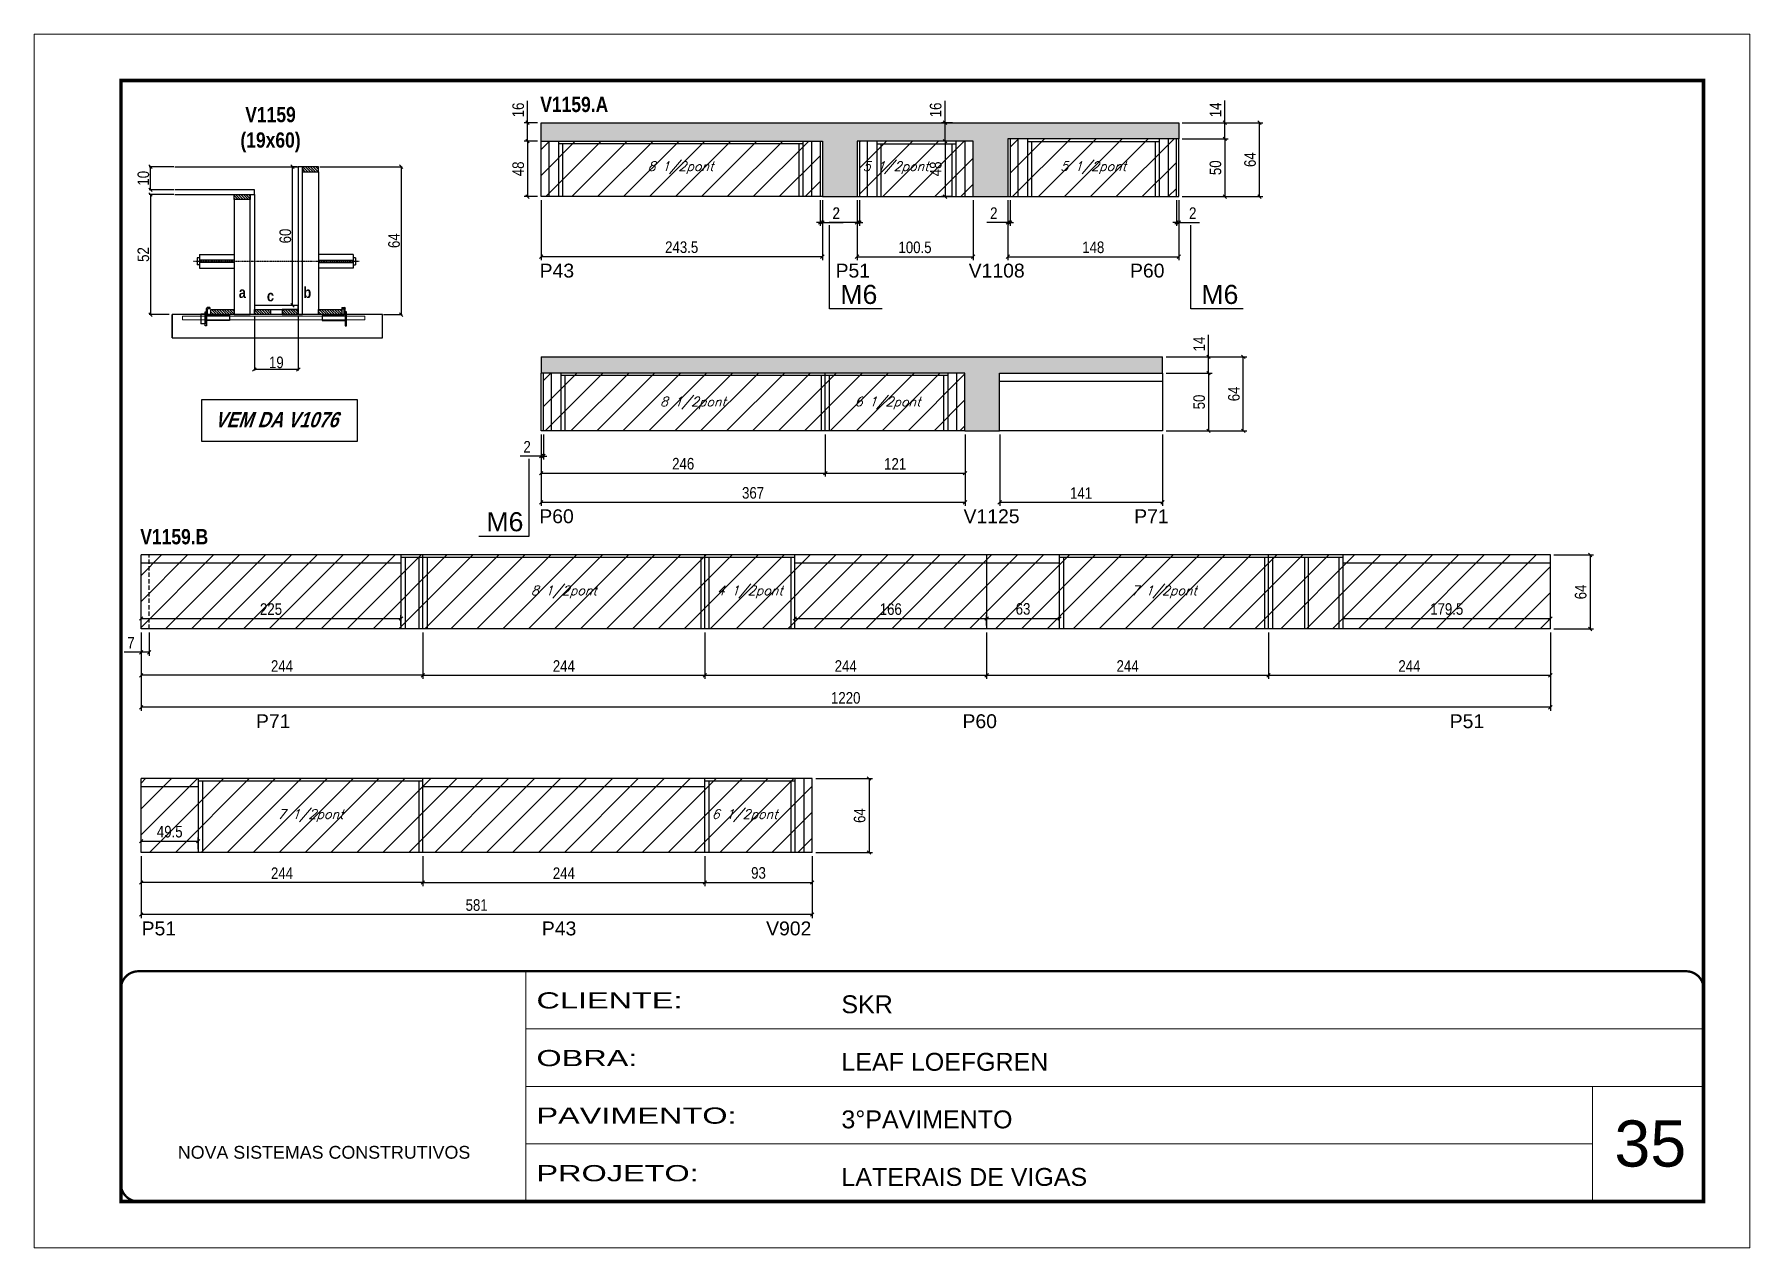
# Model space of a CAD drawing. Extents: x 3309 to 9563, y -2522 to 14608.
# Drawn here: x 6506 to 7991, y 4369 to 5419 of the extents above; entities that cross this region are included whole.
import ezdxf

# ---------------------------------------------------------------- set-up
doc = ezdxf.new("R2010")
doc.units = 0
for name, pattern in [('CONTINUO', [0]), ('DASHED', [0.75, 0.5, -0.25]), ('HIDDEN', [0.375, 0.25, -0.125])]:
    doc.linetypes.add(name, pattern=pattern)
for name, color, linetype in [('5', 5, 'Continuous'), ('barrote', 251, 'Continuous'), ('COTA', 241, 'Continuous'), ('detalhes', 4, 'Continuous'), ('NOMENCLATURA', 7, 'Continuous'), ('Painéis', 200, 'Continuous'), ('presilha', 1, 'Continuous'), ('SARR_2.2x10', 60, 'Continuous'), ('SARR_2.2x7', 40, 'Continuous'), ('SARR_3.5x7', 81, 'Continuous'), ('TENSOR', 3, 'Continuous'), ('texto', 7, 'Continuous')]:
    doc.layers.add(name, color=color, linetype=linetype)
for name, color, linetype, lineweight in [('CARIMBO', 255, 'Continuous', 9), ('CONCRETO', 251, 'Continuous', 25), ('Folhas', 255, 'Continuous', 9), ('Hachura', 251, 'Continuous', 9), ('SARRAFO DE PRESSAO', 251, 'DASHED', 9), ('SCO-___-LAJ', 2, 'Continuous', 0)]:
    doc.layers.add(name, color=color, linetype=linetype, lineweight=lineweight)
doc.styles.add('ARIAL', font='arial.ttf')
doc.styles.add('COTA TECNICA', font='techl___.ttf', dxfattribs={"height": 10})
doc.styles.add('COTA TECNICA 2X', font='techl___.ttf', dxfattribs={"height": 10})
doc.styles.add('Romans', font='romans.shx')
doc.styles.get("Standard").update_dxf_attribs({"font": 'arial.ttf'})
doc.styles.add('TECNICA', font='techb___.ttf', dxfattribs={"height": 10})
doc.styles.add('Tecnologia', font='')
doc.styles.get('Tecnologia').set_extended_font_data('Forgotten Futurist')
doc.dimstyles.new('PAINEL', dxfattribs={"dimtxt": 10, "dimasz": 3, "dimexe": 3, "dimexo": 3, "dimgap": 3, "dimtad": 1, "dimdec": 1, "dimzin": 12, "dimdsep": 46, "dimtxsty": 'COTA TECNICA', "dimblk1": 'OBLIQUE', "dimblk2": 'OBLIQUE', "dimsah": 1, "dimcen": 0.9, "dimclrd": 4, "dimclre": 4, "dimclrt": 240, "dimadec": 1, "dimazin": 3, "dimtfac": 1, "dimtdec": 1, "dimtmove": 0, "dimatfit": 3, "dimfxl": 1, "dimtolj": 1, "dimtzin": 12, "dimarcsym": 0})
doc.dimstyles.new('SECAO', dxfattribs={"dimscale": 0.333333, "dimtxt": 5, "dimasz": 9, "dimexe": 3, "dimexo": 3, "dimgap": 3, "dimtad": 1, "dimdec": 1, "dimlfac": 0.5, "dimzin": 12, "dimdsep": 46, "dimtxsty": 'COTA TECNICA 2X', "dimblk1": 'OBLIQUE', "dimblk2": 'OBLIQUE', "dimsah": 1, "dimcen": 0.9, "dimclrd": 4, "dimclre": 4, "dimclrt": 240, "dimadec": 1, "dimazin": 3, "dimtfac": 1, "dimtdec": 1, "dimtmove": 0, "dimatfit": 3, "dimfxl": 1, "dimtolj": 1, "dimtzin": 12, "dimarcsym": 0})
pattern_1 = [(135, (39932.3956, -118335.456), (-1.122532015, -1.122532015), [])]
pattern_2 = [(50, (-1585, 0), (5.46554, -0.4781726), [0.5715, -6.2865]), (355, (-1585, 0), (-1.0573026, 5.7317054), [0.4572, -5.0292175]), (100.451445, (-1584.5445, -0.04), (4.4082374, 5.2535326), [0.4857003, -5.3427073]), (46.1842, (-1585, 1.524), (8.1323712, -1.26127), [0.85725, -9.42975]), (96.63556, (-1584.322, 1.419), (7.122124, 7.422784), [0.728551, -8.014068]), (351.18415, (-1585, 1.524), (7.122124, 7.422784), [0.685799, -7.543792]), (21, (-1584.238, 1.143), (4.5484317, -3.067956), [0.5715, -6.2865]), (326, (-1584.238, 1.143), (1.854061, 5.525639), [0.4572, -5.0292]), (71.451445, (-1583.859, 0.8873), (6.4024926, 2.457683), [0.4857003, -5.342698]), (37.5, (-1585, 0), (0.0926581, 2.53665117), [0, -4.96824, 0, -5.1054, 0, -5.04825]), (7.5, (-1585, 0), (2.0045899, 3.00541724), [0, -2.91084, 0, -4.85394, 0, -1.92405]), (327.5, (-1586.6993, 0), (4.06771786, -0.17186232), [0, -1.905, 0, -5.9436, 0, -7.8867]), (317.5, (-1587.4613, 0), (4.4438754, 0.7627947), [0, -2.4765, 0, -3.94716, 0, -5.6007])]
pattern_3 = [(45, (-1585, 0), (-11.22532, 11.22532), [])]

msp = doc.modelspace()

# ---------------------------------------------------------------- texts
at = {"layer": '5', "linetype": 'Continuous'}
for s, rotation, p in [('P43', 359.99996, (6943.85, 5208.8)), ('P51', 359.99996, (7200.05, 5208.8)), ('V1108', 0.00004, (7315.28, 5208.8)), ('P60', 0.00004, (7454.92, 5208.8)), ('P60', 359.99996, (6943.55, 4996.22)), ('V1125', 359.99996, (7310.83, 4996.22)), ('P71', 359.99996, (7458.55, 4996.22)), ('P71', 0.00004, (6698.26, 4818.85)), ('P60', 0.00004, (7309.91, 4818.85)), ('P51', 0.00004, (7731.69, 4818.85)), ('P51', 0.00004, (6599.28, 4639.53)), ('P43', 0.00004, (6945.78, 4639.53)), ('V902', 0.00004, (7139.91, 4639.53))]:
    msp.add_text(s, height=12, rotation=rotation, dxfattribs=at).set_placement(p)
at = {"layer": 'CARIMBO', "style": 'ARIAL'}
msp.add_text('35', height=40, dxfattribs=at).set_placement((7874.23, 4439.4))
at = {"layer": 'detalhes', "style": 'TECNICA'}
for s, p in [('a', (6683.38, 5191.11)), ('b', (6739.36, 5191.1)), ('c', (6707.75, 5188.19))]:
    msp.add_text(s, height=9.6, dxfattribs=at).set_placement(p)
at = {"layer": 'NOMENCLATURA', "style": 'TECNICA'}
for s, p in [('V1159.A', (6944.38, 5351.99)), ('V1159.B', (6598.12, 4977.92))]:
    msp.add_text(s, height=13.2, dxfattribs=at).set_placement(p)
at = {"layer": 'NOMENCLATURA', "linetype": 'Continuous'}
for p in [(7204.18, 5185.93), (7516.71, 5185.93), (6897.76, 4989.22)]:
    msp.add_text('M6', height=16.5, dxfattribs=at).set_placement(p)
at = {"layer": 'NOMENCLATURA', "insert": (6710.86, 5356.41), "char_height": 13.2, "attachment_point": 2, "style": 'TECNICA'}
msp.add_mtext_dynamic_manual_height_columns('V1159\\P(19x60)', width=300.2766, gutter_width=1, heights=[0], dxfattribs=at)
at = {"layer": 'NOMENCLATURA', "insert": (6715.86, 5092.39), "char_height": 13.2, "width": 300.2766, "attachment_point": 2, "style": 'TECNICA'}
msp.add_mtext('{\\Q19;VEM DA V1076}', dxfattribs=at)
at = {"layer": 'texto', "color": 2, "char_height": 8, "attachment_point": 5, "style": 'Romans'}
for s, insert in [('{\\Q19;\\C256;8 1/2pont}', (7065.85, 5303.8)), ('{\\Q19;\\C256;5 1/2pont}', (7252.1, 5303.8)), ('{\\Q19;\\C256;5 1/2pont}', (7423.1, 5303.8)), ('{\\Q19;\\C256;8 1/2pont}', (7076.6, 5100.11)), ('{\\Q19;\\C256;6 1/2pont}', (7245.08, 5100.11)), ('{\\Q19;\\C256;8 1/2pont}', (6964.83, 4936.73)), ('{\\Q19;\\C256;4 1/2pont}', (7125.83, 4936.73)), ('{\\Q19;\\C256;7 1/2pont}', (7484.33, 4936.73)), ('{\\Q19;\\C256;7 1/2pont}', (6745.58, 4743.16)), ('{\\Q19;\\C256;6 1/2pont}', (7121.33, 4743.16))]:
    msp.add_mtext(s, dxfattribs=dict(at, insert=insert))

# ---------------------------------------------------------------- blocks, each defined once
blk = doc.blocks.new('9999999999')
at = {"color": 30, "linetype": 'CONTINUO'}
for p, q in [((98564.6, 34230.2), (98564.6, 34429.4)), ((98564.6, 34379.6), (99584, 34379.6)), ((98564.6, 34329.8), (99488, 34329.8)), ((99584, 34329.8), (99488, 34329.8)), ((99488, 34329.8), (99488, 34230.2)), ((98564.6, 34280), (99488, 34280))]:
    blk.add_line(p, q, dxfattribs=at)
at = {"color": 30, "linetype": 'CONTINUO', "const_width": 2}
blk.add_lwpolyline([(99584, 34230.2), (99584, 34414.4, 0.414214), (99569, 34429.4), (98229, 34429.4, 0.414214), (98214, 34414.4), (98214, 34245.2, 0.414214), (98229, 34230.2), (99584, 34230.2)], format="xyb", dxfattribs=at)
at = {"layer": 'Folhas'}
blk.add_lwpolyline([(98139, 34190.2), (99624, 34190.2), (99624, 35240.2), (98139, 35240.2)], close=True, dxfattribs=at)
at = {"layer": 'Folhas', "color": 30, "const_width": 3}
blk.add_lwpolyline([(98214, 34230.2), (99584, 34230.2), (99584, 35200.2), (98214, 35200.2)], close=True, dxfattribs=at)
at = {"color": 7, "linetype": 'Continuous', "ltscale": 5, "style": 'ARIAL'}
for s, height, p in [('SKR', 15.48, (98837.7, 34393.1)), ('LEAF LOEFGREN', 15.483, (98837.7, 34343.3)), ('3°PAVIMENTO', 15.483, (98837.7, 34293.5)), ('NOVA SISTEMAS CONSTRUTIVOS', 11.059, (98263.2, 34267.2)), ('LATERAIS DE VIGAS', 15.483, (98837.7, 34243.7))]:
    blk.add_text(s, height=height, dxfattribs=at).set_placement(p)
at = {"layer": 'Folhas', "color": 7, "style": 'Tecnologia', "width": 1.5}
for s, p in [('CLIENTE:', (98573.7, 34397.2)), ('OBRA:', (98573.7, 34347.3)), ('PAVIMENTO:', (98573.7, 34297.5)), ('PROJETO:', (98573.7, 34247.7))]:
    blk.add_text(s, height=14, dxfattribs=at).set_placement(p)
blk = doc.blocks.new('_Oblique')
at = {"color": 0, "linetype": 'ByBlock', "lineweight": -2}
blk.add_line((-0.5, -0.5), (0.5, 0.5), dxfattribs=at)
blk = doc.blocks.new('*D1349')
at = {"layer": 'COTA', "color": 4, "lineweight": -2, "transparency": 16777216}
for p, q in [((6696.9, 5175.7), (6696.9, 5128.2)), ((6734.9, 5175.7), (6734.9, 5128.2)), ((6734.9, 5129.2), (6696.9, 5129.2))]:
    blk.add_line(p, q, dxfattribs=at)
at = {"layer": 'Defpoints', "color": 0, "transparency": 16777216}
for p in [(6696.9, 5176.7), (6734.9, 5176.7), (6696.9, 5129.2)]:
    blk.add_point(p, dxfattribs=at)
at = {"layer": 'COTA', "color": 4, "lineweight": -2, "transparency": 16777216, "xscale": 3, "yscale": 3, "zscale": 3, "rotation": 180}
blk.add_blockref('_Oblique', (6696.9, 5129.2), dxfattribs=at)
at = {"layer": 'COTA', "color": 4, "lineweight": -2, "transparency": 16777216, "xscale": 3, "yscale": 3, "zscale": 3}
blk.add_blockref('_Oblique', (6734.9, 5129.2), dxfattribs=at)
at = {"layer": 'COTA', "color": 240, "transparency": 16777216, "insert": (6715.9, 5135.3), "char_height": 10, "attachment_point": 5, "style": 'COTA TECNICA 2X'}
blk.add_mtext('\\A1;19', dxfattribs=at)
blk = doc.blocks.new('PRESILHA METÁLICA 1')
at = {"layer": 'presilha'}
for p, q in [((0, 13), (6, 13)), ((0, 13), (0, 0)), ((6, 0), (0, 0)), ((6, 15.5), (7.5, 15.5)), ((6, -2.5), (6, 15.5)), ((6, 13), (6, 0)), ((7.5, 10.6), (7.5, 19.9)), ((7.5, 15.5), (7.5, -2.5)), ((37.5, 4.1), (7.5, 4.1)), ((12, 21), (8.6, 21)), ((9, 11.6), (9, 18.9)), ((12, 19.5), (9.6, 19.5)), ((37.5, 11), (9.6, 11)), ((12, 21), (12, 19.5)), ((37.5, 11), (37.5, 4.1)), ((7.5, -2.5), (6, -2.5))]:
    blk.add_line(p, q, dxfattribs=at)
for centre, radius, start, end in [((8.6, 19.9), 1.14, 90, 180), ((9.6, 18.9), 0.57, 90, 180), ((9.6, 11.6), 0.57, 180, 270)]:
    blk.add_arc(centre, radius, start, end, dxfattribs=at)
blk = doc.blocks.new('PRESILHA METÁLICA 2')
at = {"layer": 'presilha'}
for p, q in [((-5.2, 23.5), (-5.2, 22)), ((-5.2, 23.5), (-1.9, 23.5)), ((-0.8, 14.6), (-0.8, 22.4)), ((-30.8, 13.5), (-30.8, 6.6)), ((-30.8, 13.5), (-2.8, 13.5)), ((-30.8, 6.6), (-0.8, 6.6)), ((-5.2, 22), (-2.8, 22)), ((-2.2, 14.1), (-2.2, 21.4)), ((0.8, 18), (-0.8, 18)), ((-0.8, 18), (-0.8, 0)), ((-0.8, 0), (0.8, 0)), ((0.8, 0), (0.8, 18))]:
    blk.add_line(p, q, dxfattribs=at)
for centre, radius, start, end in [((-1.9, 22.4), 1.14, 0, 90), ((-2.8, 21.4), 0.57, 0, 90), ((-2.8, 14.1), 0.57, 270, 0)]:
    blk.add_arc(centre, radius, start, end, dxfattribs=at)
blk = doc.blocks.new('*D1350')
at = {"layer": 'COTA', "color": 4, "lineweight": -2, "transparency": 16777216}
for p, q in [((6753.5, 5304.7), (6824.9, 5304.7)), ((6823.9, 5304.7), (6823.9, 5176.7)), ((6808.7, 5176.7), (6824.9, 5176.7))]:
    blk.add_line(p, q, dxfattribs=at)
at = {"layer": 'Defpoints', "color": 0, "transparency": 16777216}
for p in [(6752.5, 5304.7), (6807.7, 5176.7), (6823.9, 5176.7)]:
    blk.add_point(p, dxfattribs=at)
at = {"layer": 'COTA', "color": 4, "lineweight": -2, "transparency": 16777216, "xscale": 3, "yscale": 3, "zscale": 3}
for p, rotation in [((6823.9, 5304.7), 90), ((6823.9, 5176.7), 270)]:
    blk.add_blockref('_Oblique', p, dxfattribs=dict(at, rotation=rotation))
at = {"layer": 'COTA', "color": 240, "transparency": 16777216, "insert": (6817.8, 5240.7), "char_height": 10, "attachment_point": 5, "rotation": 90, "style": 'COTA TECNICA 2X'}
blk.add_mtext('\\A1;64', dxfattribs=at)
blk = doc.blocks.new('*D1351')
at = {"layer": 'COTA', "color": 4, "lineweight": -2, "transparency": 16777216}
for p, q in [((6627.2, 5280.7), (6605.9, 5280.7)), ((6606.9, 5280.7), (6606.9, 5176.7)), ((6623, 5176.7), (6605.9, 5176.7))]:
    blk.add_line(p, q, dxfattribs=at)
at = {"layer": 'Defpoints', "color": 0, "transparency": 16777216}
for p in [(6628.2, 5280.7, 0), (6606.9, 5176.7), (6624, 5176.7)]:
    blk.add_point(p, dxfattribs=at)
at = {"layer": 'COTA', "color": 4, "lineweight": -2, "transparency": 16777216, "xscale": 3, "yscale": 3, "zscale": 3}
for p, rotation in [((6606.9, 5280.7), 90), ((6606.9, 5176.7), 270)]:
    blk.add_blockref('_Oblique', p, dxfattribs=dict(at, rotation=rotation))
at = {"layer": 'COTA', "color": 240, "transparency": 16777216, "insert": (6600.8, 5228.7), "char_height": 10, "attachment_point": 5, "rotation": 90, "style": 'COTA TECNICA 2X'}
blk.add_mtext('\\A1;52', dxfattribs=at)
blk = doc.blocks.new('*D1352')
at = {"layer": 'COTA', "color": 4, "lineweight": -2, "transparency": 16777216}
for p, q in [((6733.9, 5304.7), (6728.8, 5304.7)), ((6729.8, 5184.7), (6729.8, 5304.7)), ((6733.9, 5184.7), (6728.8, 5184.7))]:
    blk.add_line(p, q, dxfattribs=at)
at = {"layer": 'Defpoints', "color": 0, "transparency": 16777216}
for p in [(6729.8, 5304.7), (6734.9, 5304.7), (6734.9, 5184.7)]:
    blk.add_point(p, dxfattribs=at)
at = {"layer": 'COTA', "color": 4, "lineweight": -2, "transparency": 16777216, "xscale": 3, "yscale": 3, "zscale": 3}
for p, rotation in [((6729.8, 5304.7), 90), ((6729.8, 5184.7), 270)]:
    blk.add_blockref('_Oblique', p, dxfattribs=dict(at, rotation=rotation))
at = {"layer": 'COTA', "color": 240, "transparency": 16777216, "insert": (6723.7, 5244.7), "char_height": 10, "attachment_point": 5, "rotation": 90, "style": 'COTA TECNICA 2X'}
blk.add_mtext('\\A1;60', dxfattribs=at)
blk = doc.blocks.new('*D1353')
at = {"layer": 'COTA', "color": 4, "lineweight": -2, "transparency": 16777216}
for p, q in [((6627.2, 5304.7), (6605.9, 5304.7)), ((6606.9, 5284.7), (6606.9, 5304.7)), ((6627.2, 5284.7), (6605.9, 5284.7))]:
    blk.add_line(p, q, dxfattribs=at)
at = {"layer": 'Defpoints', "color": 0, "transparency": 16777216}
for p in [(6606.9, 5304.7), (6628.2, 5304.7), (6628.2, 5284.7)]:
    blk.add_point(p, dxfattribs=at)
at = {"layer": 'COTA', "color": 4, "lineweight": -2, "transparency": 16777216, "xscale": 3, "yscale": 3, "zscale": 3}
for p, rotation in [((6606.9, 5304.7), 90), ((6606.9, 5284.7), 270)]:
    blk.add_blockref('_Oblique', p, dxfattribs=dict(at, rotation=rotation))
at = {"layer": 'COTA', "color": 240, "transparency": 16777216, "insert": (6600.8, 5294.7), "char_height": 10, "attachment_point": 5, "rotation": 90, "style": 'COTA TECNICA 2X'}
blk.add_mtext('\\A1;10', dxfattribs=at)
blk = doc.blocks.new('*D1366')
at = {"layer": 'COTA', "color": 4, "lineweight": -2, "transparency": 16777216}
for p, q in [((6945.1, 5275.8), (6945.1, 5223.8)), ((7188.6, 5275.8), (7188.6, 5223.8)), ((7188.6, 5226.8), (6945.1, 5226.8))]:
    blk.add_line(p, q, dxfattribs=at)
at = {"layer": 'Defpoints', "color": 0, "transparency": 16777216}
for p in [(6945.1, 5278.8), (7188.6, 5278.8), (6945.1, 5226.8)]:
    blk.add_point(p, dxfattribs=at)
at = {"layer": 'COTA', "color": 4, "lineweight": -2, "transparency": 16777216, "xscale": 3, "yscale": 3, "zscale": 3, "rotation": 180}
blk.add_blockref('_Oblique', (6945.1, 5226.8), dxfattribs=at)
at = {"layer": 'COTA', "color": 4, "lineweight": -2, "transparency": 16777216, "xscale": 3, "yscale": 3, "zscale": 3}
blk.add_blockref('_Oblique', (7188.6, 5226.8), dxfattribs=at)
at = {"layer": 'COTA', "color": 240, "transparency": 16777216, "insert": (7066.8, 5235), "char_height": 10, "attachment_point": 5, "style": 'COTA TECNICA'}
blk.add_mtext('\\A1;243.5', dxfattribs=at)
blk = doc.blocks.new('*D1367')
at = {"layer": 'COTA', "color": 4, "lineweight": -2, "transparency": 16777216}
for p, q in [((7186.6, 5275.8), (7186.6, 5253.5)), ((7188.6, 5275.8), (7188.6, 5253.5)), ((7186.6, 5256.5), (7183.6, 5256.5)), ((7186.6, 5256.5), (7188.6, 5256.5)), ((7188.6, 5256.5), (7206.7, 5256.5))]:
    blk.add_line(p, q, dxfattribs=at)
at = {"layer": 'Defpoints', "color": 0, "transparency": 16777216}
for p in [(7186.6, 5278.8), (7188.6, 5278.8), (7188.6, 5256.5)]:
    blk.add_point(p, dxfattribs=at)
at = {"layer": 'COTA', "color": 4, "lineweight": -2, "transparency": 16777216, "xscale": 3, "yscale": 3, "zscale": 3}
blk.add_blockref('_Oblique', (7186.6, 5256.5), dxfattribs=at)
at = {"layer": 'COTA', "color": 4, "lineweight": -2, "transparency": 16777216, "xscale": 3, "yscale": 3, "zscale": 3, "rotation": 180}
blk.add_blockref('_Oblique', (7188.6, 5256.5), dxfattribs=at)
at = {"layer": 'COTA', "color": 240, "transparency": 16777216, "insert": (7200.7, 5264.5), "char_height": 10, "attachment_point": 5, "style": 'COTA TECNICA'}
blk.add_mtext('\\A1;2', dxfattribs=at)
blk = doc.blocks.new('*D1368')
at = {"layer": 'COTA', "color": 4, "lineweight": -2, "transparency": 16777216}
for p, q in [((7218.6, 5275.8), (7218.6, 5223.8)), ((7319.1, 5275.8), (7319.1, 5223.8)), ((7218.6, 5226.8), (7319.1, 5226.8))]:
    blk.add_line(p, q, dxfattribs=at)
at = {"layer": 'Defpoints', "color": 0, "transparency": 16777216}
for p in [(7218.6, 5278.8), (7319.1, 5278.8), (7319.1, 5226.8)]:
    blk.add_point(p, dxfattribs=at)
at = {"layer": 'COTA', "color": 4, "lineweight": -2, "transparency": 16777216, "xscale": 3, "yscale": 3, "zscale": 3, "rotation": 180}
blk.add_blockref('_Oblique', (7218.6, 5226.8), dxfattribs=at)
at = {"layer": 'COTA', "color": 4, "lineweight": -2, "transparency": 16777216, "xscale": 3, "yscale": 3, "zscale": 3}
blk.add_blockref('_Oblique', (7319.1, 5226.8), dxfattribs=at)
at = {"layer": 'COTA', "color": 240, "transparency": 16777216, "insert": (7268.8, 5234.9), "char_height": 10, "attachment_point": 5, "style": 'COTA TECNICA'}
blk.add_mtext('\\A1;100.5', dxfattribs=at)
blk = doc.blocks.new('*D1369')
at = {"layer": 'COTA', "color": 4, "lineweight": -2, "transparency": 16777216}
for p, q in [((7218.6, 5275.8), (7218.6, 5253.5)), ((7220.6, 5275.8), (7220.6, 5253.5)), ((7218.6, 5256.5), (7194.4, 5256.5)), ((7220.6, 5256.5), (7218.6, 5256.5)), ((7220.6, 5256.5), (7223.6, 5256.5))]:
    blk.add_line(p, q, dxfattribs=at)
at = {"layer": 'Defpoints', "color": 0, "transparency": 16777216}
for p in [(7218.6, 5278.8), (7220.6, 5278.8), (7218.6, 5256.5)]:
    blk.add_point(p, dxfattribs=at)
at = {"layer": 'COTA', "color": 4, "lineweight": -2, "transparency": 16777216, "xscale": 3, "yscale": 3, "zscale": 3}
blk.add_blockref('_Oblique', (7218.6, 5256.5), dxfattribs=at)
at = {"layer": 'COTA', "color": 4, "lineweight": -2, "transparency": 16777216, "xscale": 3, "yscale": 3, "zscale": 3, "rotation": 180}
blk.add_blockref('_Oblique', (7220.6, 5256.5), dxfattribs=at)
at = {"layer": 'COTA', "color": 240, "transparency": 16777216, "insert": (7200.5, 5264.5), "char_height": 10, "attachment_point": 5, "style": 'COTA TECNICA'}
blk.add_mtext('\\A1;2', dxfattribs=at)
blk = doc.blocks.new('*D1370')
at = {"layer": 'COTA', "color": 4, "lineweight": -2, "transparency": 16777216}
for p, q in [((7349.1, 5275.8), (7349.1, 5223.8)), ((7497.1, 5275.8), (7497.1, 5223.8)), ((7349.1, 5226.8), (7497.1, 5226.8))]:
    blk.add_line(p, q, dxfattribs=at)
at = {"layer": 'Defpoints', "color": 0, "transparency": 16777216}
for p in [(7349.1, 5278.8), (7497.1, 5278.8), (7497.1, 5226.8)]:
    blk.add_point(p, dxfattribs=at)
at = {"layer": 'COTA', "color": 4, "lineweight": -2, "transparency": 16777216, "xscale": 3, "yscale": 3, "zscale": 3, "rotation": 180}
blk.add_blockref('_Oblique', (7349.1, 5226.8), dxfattribs=at)
at = {"layer": 'COTA', "color": 4, "lineweight": -2, "transparency": 16777216, "xscale": 3, "yscale": 3, "zscale": 3}
blk.add_blockref('_Oblique', (7497.1, 5226.8), dxfattribs=at)
at = {"layer": 'COTA', "color": 240, "transparency": 16777216, "insert": (7423.1, 5234.9), "char_height": 10, "attachment_point": 5, "style": 'COTA TECNICA'}
blk.add_mtext('\\A1;148', dxfattribs=at)
blk = doc.blocks.new('*D1371')
at = {"layer": 'COTA', "color": 4, "lineweight": -2, "transparency": 16777216}
for p, q in [((7500.1, 5328.8), (7540, 5328.8)), ((7537, 5328.8), (7537, 5278.8)), ((7500.1, 5278.8), (7540, 5278.8))]:
    blk.add_line(p, q, dxfattribs=at)
at = {"layer": 'Defpoints', "color": 0, "transparency": 16777216}
for p in [(7497.1, 5328.8), (7497.1, 5278.8), (7537, 5278.8)]:
    blk.add_point(p, dxfattribs=at)
at = {"layer": 'COTA', "color": 4, "lineweight": -2, "transparency": 16777216, "xscale": 3, "yscale": 3, "zscale": 3}
for p, rotation in [((7537, 5328.8), 90), ((7537, 5278.8), 270)]:
    blk.add_blockref('_Oblique', p, dxfattribs=dict(at, rotation=rotation))
at = {"layer": 'COTA', "color": 240, "transparency": 16777216, "insert": (7528.9, 5303.8), "char_height": 10, "attachment_point": 5, "rotation": 90, "style": 'COTA TECNICA'}
blk.add_mtext('\\A1;50', dxfattribs=at)
blk = doc.blocks.new('*D1372')
at = {"layer": 'COTA', "color": 4, "lineweight": -2, "transparency": 16777216}
for p, q in [((7537, 5342.8), (7537, 5361.9)), ((7500.1, 5342.8), (7540, 5342.8)), ((7537, 5328.8), (7537, 5342.8)), ((7500.1, 5328.8), (7540, 5328.8))]:
    blk.add_line(p, q, dxfattribs=at)
at = {"layer": 'Defpoints', "color": 0, "transparency": 16777216}
for p in [(7497.1, 5342.8), (7537, 5342.8), (7497.1, 5328.8)]:
    blk.add_point(p, dxfattribs=at)
at = {"layer": 'COTA', "color": 4, "lineweight": -2, "transparency": 16777216, "xscale": 3, "yscale": 3, "zscale": 3}
for p, rotation in [((7537, 5342.8), 90), ((7537, 5328.8), 270)]:
    blk.add_blockref('_Oblique', p, dxfattribs=dict(at, rotation=rotation))
at = {"layer": 'COTA', "color": 240, "transparency": 16777216, "insert": (7528.9, 5353.9), "char_height": 10, "attachment_point": 5, "rotation": 90, "style": 'COTA TECNICA'}
blk.add_mtext('\\A1;14', dxfattribs=at)
blk = doc.blocks.new('*D1373')
at = {"layer": 'COTA', "color": 4, "lineweight": -2, "transparency": 16777216}
for p, q in [((7500.1, 5342.8), (7570, 5342.8)), ((7567, 5278.8), (7567, 5342.8)), ((7500.1, 5278.8), (7570, 5278.8))]:
    blk.add_line(p, q, dxfattribs=at)
at = {"layer": 'Defpoints', "color": 0, "transparency": 16777216}
for p in [(7497.1, 5342.8), (7567, 5342.8), (7497.1, 5278.8)]:
    blk.add_point(p, dxfattribs=at)
at = {"layer": 'COTA', "color": 4, "lineweight": -2, "transparency": 16777216, "xscale": 3, "yscale": 3, "zscale": 3}
for p, rotation in [((7567, 5342.8), 90), ((7567, 5278.8), 270)]:
    blk.add_blockref('_Oblique', p, dxfattribs=dict(at, rotation=rotation))
at = {"layer": 'COTA', "color": 240, "transparency": 16777216, "insert": (7558.9, 5310.8), "char_height": 10, "attachment_point": 5, "rotation": 90, "style": 'COTA TECNICA'}
blk.add_mtext('\\A1;64', dxfattribs=at)
blk = doc.blocks.new('*D1355')
at = {"layer": 'COTA', "color": 4, "lineweight": -2, "transparency": 16777216}
for p, q in [((7301.1, 5326.8), (7291.8, 5326.8)), ((7294.8, 5326.8), (7294.8, 5278.8)), ((7301.1, 5278.8), (7291.8, 5278.8))]:
    blk.add_line(p, q, dxfattribs=at)
at = {"layer": 'Defpoints', "color": 0, "transparency": 16777216}
for p in [(7304.1, 5326.8), (7294.8, 5278.8), (7304.1, 5278.8)]:
    blk.add_point(p, dxfattribs=at)
at = {"layer": 'COTA', "color": 4, "lineweight": -2, "transparency": 16777216, "xscale": 3, "yscale": 3, "zscale": 3}
for p, rotation in [((7294.8, 5326.8), 90), ((7294.8, 5278.8), 270)]:
    blk.add_blockref('_Oblique', p, dxfattribs=dict(at, rotation=rotation))
at = {"layer": 'COTA', "color": 240, "transparency": 16777216, "insert": (7286.7, 5302.8), "char_height": 10, "attachment_point": 5, "rotation": 90, "style": 'COTA TECNICA'}
blk.add_mtext('\\A1;48', dxfattribs=at)
blk = doc.blocks.new('*D1356')
at = {"layer": 'COTA', "color": 4, "lineweight": -2, "transparency": 16777216}
for p, q in [((7294.8, 5342.8), (7294.8, 5361.8)), ((7301.1, 5342.8), (7291.8, 5342.8)), ((7294.8, 5326.8), (7294.8, 5342.8)), ((7301.1, 5326.8), (7291.8, 5326.8))]:
    blk.add_line(p, q, dxfattribs=at)
at = {"layer": 'Defpoints', "color": 0, "transparency": 16777216}
for p in [(7294.8, 5342.8), (7304.1, 5342.8), (7304.1, 5326.8)]:
    blk.add_point(p, dxfattribs=at)
at = {"layer": 'COTA', "color": 4, "lineweight": -2, "transparency": 16777216, "xscale": 3, "yscale": 3, "zscale": 3}
for p, rotation in [((7294.8, 5342.8), 90), ((7294.8, 5326.8), 270)]:
    blk.add_blockref('_Oblique', p, dxfattribs=dict(at, rotation=rotation))
at = {"layer": 'COTA', "color": 240, "transparency": 16777216, "insert": (7286.7, 5353.8), "char_height": 10, "attachment_point": 5, "rotation": 90, "style": 'COTA TECNICA'}
blk.add_mtext('\\A1;16', dxfattribs=at)
blk = doc.blocks.new('*D1376')
at = {"layer": 'COTA', "color": 4, "lineweight": -2, "transparency": 16777216}
for p, q in [((6933.4, 5342.8), (6933.4, 5361.8)), ((6942.1, 5342.8), (6930.4, 5342.8)), ((6933.4, 5326.8), (6933.4, 5342.8)), ((6942.1, 5326.8), (6930.4, 5326.8))]:
    blk.add_line(p, q, dxfattribs=at)
at = {"layer": 'Defpoints', "color": 0, "transparency": 16777216}
for p in [(6933.4, 5342.8), (6945.1, 5342.8), (6945.1, 5326.8)]:
    blk.add_point(p, dxfattribs=at)
at = {"layer": 'COTA', "color": 4, "lineweight": -2, "transparency": 16777216, "xscale": 3, "yscale": 3, "zscale": 3}
for p, rotation in [((6933.4, 5342.8), 90), ((6933.4, 5326.8), 270)]:
    blk.add_blockref('_Oblique', p, dxfattribs=dict(at, rotation=rotation))
at = {"layer": 'COTA', "color": 240, "transparency": 16777216, "insert": (6925.3, 5353.8), "char_height": 10, "attachment_point": 5, "rotation": 90, "style": 'COTA TECNICA'}
blk.add_mtext('\\A1;16', dxfattribs=at)
blk = doc.blocks.new('*D1377')
at = {"layer": 'COTA', "color": 4, "linetype": 'ByBlock', "lineweight": -2, "transparency": 16777216}
for p, q in [((6945.1, 5073.1), (6945.1, 5011.2)), ((7312.1, 5073.1), (7312.1, 5011.2)), ((7312.1, 5014.2), (6945.1, 5014.2))]:
    blk.add_line(p, q, dxfattribs=at)
at = {"layer": 'Defpoints', "color": 0, "linetype": 'ByBlock', "transparency": 16777216}
for p in [(6945.1, 5076.1), (7312.1, 5076.1), (6945.1, 5014.2)]:
    blk.add_point(p, dxfattribs=at)
at = {"layer": 'COTA', "color": 4, "linetype": 'ByBlock', "lineweight": -2, "transparency": 16777216, "xscale": 3, "yscale": 3, "zscale": 3, "rotation": 180}
blk.add_blockref('_Oblique', (6945.1, 5014.2), dxfattribs=at)
at = {"layer": 'COTA', "color": 4, "linetype": 'ByBlock', "lineweight": -2, "transparency": 16777216, "xscale": 3, "yscale": 3, "zscale": 3}
blk.add_blockref('_Oblique', (7312.1, 5014.2), dxfattribs=at)
at = {"layer": 'COTA', "color": 240, "linetype": 'ByBlock', "transparency": 16777216, "insert": (7128.6, 5022.4), "char_height": 10, "attachment_point": 5, "style": 'COTA TECNICA'}
blk.add_mtext('\\A1;367', dxfattribs=at)
blk = doc.blocks.new('*D1378')
at = {"layer": 'COTA', "color": 4, "lineweight": -2, "transparency": 16777216}
for p, q in [((6945.1, 5073.1), (6945.1, 5036.5)), ((7191.1, 5073.1), (7191.1, 5036.5)), ((6945.1, 5039.5), (7191.1, 5039.5))]:
    blk.add_line(p, q, dxfattribs=at)
at = {"layer": 'Defpoints', "color": 0, "transparency": 16777216}
for p in [(6945.1, 5076.1), (7191.1, 5076.1), (7191.1, 5039.5)]:
    blk.add_point(p, dxfattribs=at)
at = {"layer": 'COTA', "color": 4, "lineweight": -2, "transparency": 16777216, "xscale": 3, "yscale": 3, "zscale": 3, "rotation": 180}
blk.add_blockref('_Oblique', (6945.1, 5039.5), dxfattribs=at)
at = {"layer": 'COTA', "color": 4, "lineweight": -2, "transparency": 16777216, "xscale": 3, "yscale": 3, "zscale": 3}
blk.add_blockref('_Oblique', (7191.1, 5039.5), dxfattribs=at)
at = {"layer": 'COTA', "color": 240, "transparency": 16777216, "insert": (7068.1, 5047.6), "char_height": 10, "attachment_point": 5, "style": 'COTA TECNICA'}
blk.add_mtext('\\A1;246', dxfattribs=at)
blk = doc.blocks.new('*D1379')
at = {"layer": 'COTA', "color": 4, "lineweight": -2, "transparency": 16777216}
for p, q in [((7191.1, 5073.1), (7191.1, 5036.5)), ((7312.1, 5073.1), (7312.1, 5036.5)), ((7191.1, 5039.5), (7312.1, 5039.5))]:
    blk.add_line(p, q, dxfattribs=at)
at = {"layer": 'Defpoints', "color": 0, "transparency": 16777216}
for p in [(7191.1, 5076.1), (7312.1, 5076.1), (7312.1, 5039.5)]:
    blk.add_point(p, dxfattribs=at)
at = {"layer": 'COTA', "color": 4, "lineweight": -2, "transparency": 16777216, "xscale": 3, "yscale": 3, "zscale": 3, "rotation": 180}
blk.add_blockref('_Oblique', (7191.1, 5039.5), dxfattribs=at)
at = {"layer": 'COTA', "color": 4, "lineweight": -2, "transparency": 16777216, "xscale": 3, "yscale": 3, "zscale": 3}
blk.add_blockref('_Oblique', (7312.1, 5039.5), dxfattribs=at)
at = {"layer": 'COTA', "color": 240, "transparency": 16777216, "insert": (7251.6, 5047.5), "char_height": 10, "attachment_point": 5, "style": 'COTA TECNICA'}
blk.add_mtext('\\A1;121', dxfattribs=at)
blk = doc.blocks.new('*D1380')
at = {"layer": 'COTA', "color": 4, "lineweight": -2, "transparency": 16777216}
for p, q in [((6945.1, 5073.1), (6945.1, 5051.3)), ((6947.1, 5073.1), (6947.1, 5051.3)), ((6945.1, 5054.3), (6927, 5054.3)), ((6947.1, 5054.3), (6945.1, 5054.3)), ((6947.1, 5054.3), (6950.1, 5054.3))]:
    blk.add_line(p, q, dxfattribs=at)
at = {"layer": 'Defpoints', "color": 0, "transparency": 16777216}
for p in [(6945.1, 5076.1), (6947.1, 5076.1), (6945.1, 5054.3)]:
    blk.add_point(p, dxfattribs=at)
at = {"layer": 'COTA', "color": 4, "lineweight": -2, "transparency": 16777216, "xscale": 3, "yscale": 3, "zscale": 3}
blk.add_blockref('_Oblique', (6945.1, 5054.3), dxfattribs=at)
at = {"layer": 'COTA', "color": 4, "lineweight": -2, "transparency": 16777216, "xscale": 3, "yscale": 3, "zscale": 3, "rotation": 180}
blk.add_blockref('_Oblique', (6947.1, 5054.3), dxfattribs=at)
at = {"layer": 'COTA', "color": 240, "transparency": 16777216, "insert": (6933, 5062.3), "char_height": 10, "attachment_point": 5, "style": 'COTA TECNICA'}
blk.add_mtext('\\A1;2', dxfattribs=at)
blk = doc.blocks.new('*D1360')
at = {"layer": 'COTA', "color": 4, "linetype": 'ByBlock', "lineweight": -2, "transparency": 16777216}
for p, q in [((6598.8, 4901.7), (6598.8, 4861.6)), ((6842.8, 4901.7), (6842.8, 4861.6)), ((6842.8, 4864.6), (6598.8, 4864.6))]:
    blk.add_line(p, q, dxfattribs=at)
at = {"layer": 'Defpoints', "color": 0, "linetype": 'ByBlock', "transparency": 16777216}
for p in [(6598.8, 4904.7), (6842.8, 4904.7), (6598.8, 4864.6)]:
    blk.add_point(p, dxfattribs=at)
at = {"layer": 'COTA', "color": 4, "linetype": 'ByBlock', "lineweight": -2, "transparency": 16777216, "xscale": 3, "yscale": 3, "zscale": 3, "rotation": 180}
blk.add_blockref('_Oblique', (6598.8, 4864.6), dxfattribs=at)
at = {"layer": 'COTA', "color": 4, "linetype": 'ByBlock', "lineweight": -2, "transparency": 16777216, "xscale": 3, "yscale": 3, "zscale": 3}
blk.add_blockref('_Oblique', (6842.8, 4864.6), dxfattribs=at)
at = {"layer": 'COTA', "color": 240, "linetype": 'ByBlock', "transparency": 16777216, "insert": (6720.8, 4872.6), "char_height": 10, "attachment_point": 5, "style": 'COTA TECNICA'}
blk.add_mtext('\\A1;244', dxfattribs=at)
blk = doc.blocks.new('*D1381')
at = {"layer": 'COTA', "color": 4, "linetype": 'ByBlock', "lineweight": -2, "transparency": 16777216}
for p, q in [((6598.8, 4901.7), (6598.8, 4833.9)), ((7818.8, 4901.7), (7818.8, 4833.9)), ((7818.8, 4836.9), (6598.8, 4836.9))]:
    blk.add_line(p, q, dxfattribs=at)
at = {"layer": 'Defpoints', "color": 0, "linetype": 'ByBlock', "transparency": 16777216}
for p in [(6598.8, 4904.7), (7818.8, 4904.7), (6598.8, 4836.9)]:
    blk.add_point(p, dxfattribs=at)
at = {"layer": 'COTA', "color": 4, "linetype": 'ByBlock', "lineweight": -2, "transparency": 16777216, "xscale": 3, "yscale": 3, "zscale": 3, "rotation": 180}
blk.add_blockref('_Oblique', (6598.8, 4836.9), dxfattribs=at)
at = {"layer": 'COTA', "color": 4, "linetype": 'ByBlock', "lineweight": -2, "transparency": 16777216, "xscale": 3, "yscale": 3, "zscale": 3}
blk.add_blockref('_Oblique', (7818.8, 4836.9), dxfattribs=at)
at = {"layer": 'COTA', "color": 240, "linetype": 'ByBlock', "transparency": 16777216, "insert": (7208.8, 4845), "char_height": 10, "attachment_point": 5, "style": 'COTA TECNICA'}
blk.add_mtext('\\A1;1220', dxfattribs=at)
blk = doc.blocks.new('*D1361')
at = {"layer": 'COTA', "color": 4, "lineweight": -2, "transparency": 16777216}
for p, q in [((6842.8, 4901.7), (6842.8, 4861.6)), ((7086.8, 4901.7), (7086.8, 4861.6)), ((6842.8, 4864.6), (7086.8, 4864.6))]:
    blk.add_line(p, q, dxfattribs=at)
at = {"layer": 'Defpoints', "color": 0, "transparency": 16777216}
for p in [(6842.8, 4904.7, 0), (7086.8, 4904.7, 0), (7086.8, 4864.6)]:
    blk.add_point(p, dxfattribs=at)
at = {"layer": 'COTA', "color": 4, "lineweight": -2, "transparency": 16777216, "xscale": 3, "yscale": 3, "zscale": 3, "rotation": 180}
blk.add_blockref('_Oblique', (6842.8, 4864.6), dxfattribs=at)
at = {"layer": 'COTA', "color": 4, "lineweight": -2, "transparency": 16777216, "xscale": 3, "yscale": 3, "zscale": 3}
blk.add_blockref('_Oblique', (7086.8, 4864.6), dxfattribs=at)
at = {"layer": 'COTA', "color": 240, "transparency": 16777216, "insert": (6964.8, 4872.6), "char_height": 10, "attachment_point": 5, "style": 'COTA TECNICA'}
blk.add_mtext('\\A1;244', dxfattribs=at)
blk = doc.blocks.new('*D1382')
at = {"layer": 'COTA', "color": 4, "lineweight": -2, "transparency": 16777216}
for p, q in [((7086.8, 4901.7), (7086.8, 4861.6)), ((7330.8, 4901.7), (7330.8, 4861.6)), ((7086.8, 4864.6), (7330.8, 4864.6))]:
    blk.add_line(p, q, dxfattribs=at)
at = {"layer": 'Defpoints', "color": 0, "transparency": 16777216}
for p in [(7086.8, 4904.7, 0), (7330.8, 4904.7, 0), (7330.8, 4864.6)]:
    blk.add_point(p, dxfattribs=at)
at = {"layer": 'COTA', "color": 4, "lineweight": -2, "transparency": 16777216, "xscale": 3, "yscale": 3, "zscale": 3, "rotation": 180}
blk.add_blockref('_Oblique', (7086.8, 4864.6), dxfattribs=at)
at = {"layer": 'COTA', "color": 4, "lineweight": -2, "transparency": 16777216, "xscale": 3, "yscale": 3, "zscale": 3}
blk.add_blockref('_Oblique', (7330.8, 4864.6), dxfattribs=at)
at = {"layer": 'COTA', "color": 240, "transparency": 16777216, "insert": (7208.8, 4872.6), "char_height": 10, "attachment_point": 5, "style": 'COTA TECNICA'}
blk.add_mtext('\\A1;244', dxfattribs=at)
blk = doc.blocks.new('*D1383')
at = {"layer": 'COTA', "color": 4, "lineweight": -2, "transparency": 16777216}
for p, q in [((7821.8, 4968.7), (7856.2, 4968.7)), ((7853.2, 4968.7), (7853.2, 4904.7)), ((7821.8, 4904.7), (7856.2, 4904.7))]:
    blk.add_line(p, q, dxfattribs=at)
at = {"layer": 'Defpoints', "color": 0, "transparency": 16777216}
for p in [(7818.8, 4968.7, 0), (7818.8, 4904.7, 0), (7853.2, 4904.7)]:
    blk.add_point(p, dxfattribs=at)
at = {"layer": 'COTA', "color": 4, "lineweight": -2, "transparency": 16777216, "xscale": 3, "yscale": 3, "zscale": 3}
for p, rotation in [((7853.2, 4968.7), 90), ((7853.2, 4904.7), 270)]:
    blk.add_blockref('_Oblique', p, dxfattribs=dict(at, rotation=rotation))
at = {"layer": 'COTA', "color": 240, "transparency": 16777216, "insert": (7845.1, 4936.7), "char_height": 10, "attachment_point": 5, "rotation": 90, "style": 'COTA TECNICA'}
blk.add_mtext('\\A1;64', dxfattribs=at)
blk = doc.blocks.new('*D1384')
at = {"layer": 'COTA', "color": 4, "lineweight": -2, "transparency": 16777216}
for p, q in [((7330.8, 4901.7), (7330.8, 4861.6)), ((7574.8, 4901.7), (7574.8, 4861.6)), ((7330.8, 4864.6), (7574.8, 4864.6))]:
    blk.add_line(p, q, dxfattribs=at)
at = {"layer": 'Defpoints', "color": 0, "transparency": 16777216}
for p in [(7330.8, 4904.7), (7574.8, 4904.7), (7574.8, 4864.6)]:
    blk.add_point(p, dxfattribs=at)
at = {"layer": 'COTA', "color": 4, "lineweight": -2, "transparency": 16777216, "xscale": 3, "yscale": 3, "zscale": 3, "rotation": 180}
blk.add_blockref('_Oblique', (7330.8, 4864.6), dxfattribs=at)
at = {"layer": 'COTA', "color": 4, "lineweight": -2, "transparency": 16777216, "xscale": 3, "yscale": 3, "zscale": 3}
blk.add_blockref('_Oblique', (7574.8, 4864.6), dxfattribs=at)
at = {"layer": 'COTA', "color": 240, "transparency": 16777216, "insert": (7452.8, 4872.6), "char_height": 10, "attachment_point": 5, "style": 'COTA TECNICA'}
blk.add_mtext('\\A1;244', dxfattribs=at)
blk = doc.blocks.new('*D1385')
at = {"layer": 'COTA', "color": 4, "lineweight": -2, "transparency": 16777216}
for p, q in [((7574.8, 4901.7), (7574.8, 4861.6)), ((7818.8, 4901.7), (7818.8, 4861.6)), ((7574.8, 4864.6), (7818.8, 4864.6))]:
    blk.add_line(p, q, dxfattribs=at)
at = {"layer": 'Defpoints', "color": 0, "transparency": 16777216}
for p in [(7574.8, 4904.7), (7818.8, 4904.7), (7818.8, 4864.6)]:
    blk.add_point(p, dxfattribs=at)
at = {"layer": 'COTA', "color": 4, "lineweight": -2, "transparency": 16777216, "xscale": 3, "yscale": 3, "zscale": 3, "rotation": 180}
blk.add_blockref('_Oblique', (7574.8, 4864.6), dxfattribs=at)
at = {"layer": 'COTA', "color": 4, "lineweight": -2, "transparency": 16777216, "xscale": 3, "yscale": 3, "zscale": 3}
blk.add_blockref('_Oblique', (7818.8, 4864.6), dxfattribs=at)
at = {"layer": 'COTA', "color": 240, "transparency": 16777216, "insert": (7696.8, 4872.6), "char_height": 10, "attachment_point": 5, "style": 'COTA TECNICA'}
blk.add_mtext('\\A1;244', dxfattribs=at)
blk = doc.blocks.new('*D1362')
at = {"layer": 'COTA', "color": 4, "linetype": 'ByBlock', "lineweight": -2, "transparency": 16777216}
for p, q in [((6598.8, 4708.2), (6598.8, 4682.2)), ((6842.8, 4708.2), (6842.8, 4682.2)), ((6842.8, 4685.2), (6598.8, 4685.2))]:
    blk.add_line(p, q, dxfattribs=at)
at = {"layer": 'Defpoints', "color": 0, "linetype": 'ByBlock', "transparency": 16777216}
for p in [(6598.8, 4711.2), (6842.8, 4711.2), (6598.8, 4685.2)]:
    blk.add_point(p, dxfattribs=at)
at = {"layer": 'COTA', "color": 4, "linetype": 'ByBlock', "lineweight": -2, "transparency": 16777216, "xscale": 3, "yscale": 3, "zscale": 3, "rotation": 180}
blk.add_blockref('_Oblique', (6598.8, 4685.2), dxfattribs=at)
at = {"layer": 'COTA', "color": 4, "linetype": 'ByBlock', "lineweight": -2, "transparency": 16777216, "xscale": 3, "yscale": 3, "zscale": 3}
blk.add_blockref('_Oblique', (6842.8, 4685.2), dxfattribs=at)
at = {"layer": 'COTA', "color": 240, "linetype": 'ByBlock', "transparency": 16777216, "insert": (6720.8, 4693.3), "char_height": 10, "attachment_point": 5, "style": 'COTA TECNICA'}
blk.add_mtext('\\A1;244', dxfattribs=at)
blk = doc.blocks.new('*D1386')
at = {"layer": 'COTA', "color": 4, "linetype": 'ByBlock', "lineweight": -2, "transparency": 16777216}
for p, q in [((6598.8, 4708.2), (6598.8, 4654.5)), ((7179.8, 4708.2), (7179.8, 4654.5)), ((7179.8, 4657.5), (6598.8, 4657.5))]:
    blk.add_line(p, q, dxfattribs=at)
at = {"layer": 'Defpoints', "color": 0, "linetype": 'ByBlock', "transparency": 16777216}
for p in [(6598.8, 4711.2), (7179.8, 4711.2), (6598.8, 4657.5)]:
    blk.add_point(p, dxfattribs=at)
at = {"layer": 'COTA', "color": 4, "linetype": 'ByBlock', "lineweight": -2, "transparency": 16777216, "xscale": 3, "yscale": 3, "zscale": 3, "rotation": 180}
blk.add_blockref('_Oblique', (6598.8, 4657.5), dxfattribs=at)
at = {"layer": 'COTA', "color": 4, "linetype": 'ByBlock', "lineweight": -2, "transparency": 16777216, "xscale": 3, "yscale": 3, "zscale": 3}
blk.add_blockref('_Oblique', (7179.8, 4657.5), dxfattribs=at)
at = {"layer": 'COTA', "color": 240, "linetype": 'ByBlock', "transparency": 16777216, "insert": (6889.3, 4665.7), "char_height": 10, "attachment_point": 5, "style": 'COTA TECNICA'}
blk.add_mtext('\\A1;581', dxfattribs=at)
blk = doc.blocks.new('*D1363')
at = {"layer": 'COTA', "color": 4, "lineweight": -2, "transparency": 16777216}
for p, q in [((6842.8, 4708.2), (6842.8, 4682.2)), ((7086.8, 4708.2), (7086.8, 4682.2)), ((6842.8, 4685.2), (7086.8, 4685.2))]:
    blk.add_line(p, q, dxfattribs=at)
at = {"layer": 'Defpoints', "color": 0, "transparency": 16777216}
for p in [(6842.8, 4711.2, 0), (7086.8, 4711.2, 0), (7086.8, 4685.2)]:
    blk.add_point(p, dxfattribs=at)
at = {"layer": 'COTA', "color": 4, "lineweight": -2, "transparency": 16777216, "xscale": 3, "yscale": 3, "zscale": 3, "rotation": 180}
blk.add_blockref('_Oblique', (6842.8, 4685.2), dxfattribs=at)
at = {"layer": 'COTA', "color": 4, "lineweight": -2, "transparency": 16777216, "xscale": 3, "yscale": 3, "zscale": 3}
blk.add_blockref('_Oblique', (7086.8, 4685.2), dxfattribs=at)
at = {"layer": 'COTA', "color": 240, "transparency": 16777216, "insert": (6964.8, 4693.3), "char_height": 10, "attachment_point": 5, "style": 'COTA TECNICA'}
blk.add_mtext('\\A1;244', dxfattribs=at)
blk = doc.blocks.new('*D1387')
at = {"layer": 'COTA', "color": 4, "lineweight": -2, "transparency": 16777216}
for p, q in [((7086.8, 4708.2), (7086.8, 4682.2)), ((7179.8, 4708.2), (7179.8, 4682.2)), ((7086.8, 4685.2), (7179.8, 4685.2))]:
    blk.add_line(p, q, dxfattribs=at)
at = {"layer": 'Defpoints', "color": 0, "transparency": 16777216}
for p in [(7086.8, 4711.2, 0), (7179.8, 4711.2, 0), (7179.8, 4685.2)]:
    blk.add_point(p, dxfattribs=at)
at = {"layer": 'COTA', "color": 4, "lineweight": -2, "transparency": 16777216, "xscale": 3, "yscale": 3, "zscale": 3, "rotation": 180}
blk.add_blockref('_Oblique', (7086.8, 4685.2), dxfattribs=at)
at = {"layer": 'COTA', "color": 4, "lineweight": -2, "transparency": 16777216, "xscale": 3, "yscale": 3, "zscale": 3}
blk.add_blockref('_Oblique', (7179.8, 4685.2), dxfattribs=at)
at = {"layer": 'COTA', "color": 240, "transparency": 16777216, "insert": (7133.3, 4693.5), "char_height": 10, "attachment_point": 5, "style": 'COTA TECNICA'}
blk.add_mtext('\\A1;93', dxfattribs=at)
blk = doc.blocks.new('*D1388')
at = {"layer": 'COTA', "color": 4, "lineweight": -2, "transparency": 16777216}
for p, q in [((7182.8, 4775.2), (7232, 4775.2)), ((7229, 4775.2), (7229, 4711.2)), ((7182.8, 4711.2), (7232, 4711.2))]:
    blk.add_line(p, q, dxfattribs=at)
at = {"layer": 'Defpoints', "color": 0, "transparency": 16777216}
for p in [(7179.8, 4775.2), (7179.8, 4711.2), (7229, 4711.2)]:
    blk.add_point(p, dxfattribs=at)
at = {"layer": 'COTA', "color": 4, "lineweight": -2, "transparency": 16777216, "xscale": 3, "yscale": 3, "zscale": 3}
for p, rotation in [((7229, 4775.2), 90), ((7229, 4711.2), 270)]:
    blk.add_blockref('_Oblique', p, dxfattribs=dict(at, rotation=rotation))
at = {"layer": 'COTA', "color": 240, "transparency": 16777216, "insert": (7220.9, 4743.2), "char_height": 10, "attachment_point": 5, "rotation": 90, "style": 'COTA TECNICA'}
blk.add_mtext('\\A1;64', dxfattribs=at)
blk = doc.blocks.new('*D1389')
at = {"layer": 'COTA', "color": 4, "lineweight": -2, "transparency": 16777216}
for p, q in [((6598.8, 4901.7), (6598.8, 4881.5)), ((6605.8, 4901.7), (6605.8, 4881.5)), ((6598.8, 4884.5), (6584.1, 4884.5)), ((6605.8, 4884.5), (6598.8, 4884.5))]:
    blk.add_line(p, q, dxfattribs=at)
at = {"layer": 'Defpoints', "color": 0, "transparency": 16777216}
for p in [(6598.8, 4904.7), (6605.8, 4904.7), (6598.8, 4884.5)]:
    blk.add_point(p, dxfattribs=at)
at = {"layer": 'COTA', "color": 4, "lineweight": -2, "transparency": 16777216, "xscale": 3, "yscale": 3, "zscale": 3, "rotation": 180}
blk.add_blockref('_Oblique', (6598.8, 4884.5), dxfattribs=at)
at = {"layer": 'COTA', "color": 4, "lineweight": -2, "transparency": 16777216, "xscale": 3, "yscale": 3, "zscale": 3}
blk.add_blockref('_Oblique', (6605.8, 4884.5), dxfattribs=at)
at = {"layer": 'COTA', "color": 240, "transparency": 16777216, "insert": (6590, 4892.6), "char_height": 10, "attachment_point": 5, "style": 'COTA TECNICA'}
blk.add_mtext('\\A1;7', dxfattribs=at)
blk = doc.blocks.new('*D1390')
at = {"layer": 'COTA', "color": 4, "lineweight": -2, "transparency": 16777216}
for p, q in [((6598.8, 4907.7), (6598.8, 4916.7)), ((6823.8, 4907.7), (6823.8, 4916.7)), ((6598.8, 4913.7), (6823.8, 4913.7))]:
    blk.add_line(p, q, dxfattribs=at)
at = {"layer": 'Defpoints', "color": 0, "transparency": 16777216}
for p in [(6598.8, 4904.7), (6823.8, 4913.7), (6823.8, 4904.7)]:
    blk.add_point(p, dxfattribs=at)
at = {"layer": 'COTA', "color": 4, "lineweight": -2, "transparency": 16777216, "xscale": 3, "yscale": 3, "zscale": 3, "rotation": 180}
blk.add_blockref('_Oblique', (6598.8, 4913.7), dxfattribs=at)
at = {"layer": 'COTA', "color": 4, "lineweight": -2, "transparency": 16777216, "xscale": 3, "yscale": 3, "zscale": 3}
blk.add_blockref('_Oblique', (6823.8, 4913.7), dxfattribs=at)
at = {"layer": 'COTA', "color": 240, "transparency": 16777216, "insert": (6711.3, 4921.8), "char_height": 10, "attachment_point": 5, "style": 'COTA TECNICA'}
blk.add_mtext('\\A1;225', dxfattribs=at)
blk = doc.blocks.new('*D1391')
at = {"layer": 'COTA', "color": 4, "lineweight": -2, "transparency": 16777216}
for p, q in [((7164.8, 4907.7), (7164.8, 4916.7)), ((7330.8, 4907.7), (7330.8, 4916.7)), ((7164.8, 4913.7), (7330.8, 4913.7))]:
    blk.add_line(p, q, dxfattribs=at)
at = {"layer": 'Defpoints', "color": 0, "transparency": 16777216}
for p in [(7164.8, 4904.7), (7330.8, 4913.7), (7330.8, 4904.7)]:
    blk.add_point(p, dxfattribs=at)
at = {"layer": 'COTA', "color": 4, "lineweight": -2, "transparency": 16777216, "xscale": 3, "yscale": 3, "zscale": 3, "rotation": 180}
blk.add_blockref('_Oblique', (7164.8, 4913.7), dxfattribs=at)
at = {"layer": 'COTA', "color": 4, "lineweight": -2, "transparency": 16777216, "xscale": 3, "yscale": 3, "zscale": 3}
blk.add_blockref('_Oblique', (7330.8, 4913.7), dxfattribs=at)
at = {"layer": 'COTA', "color": 240, "transparency": 16777216, "insert": (7247.8, 4921.8), "char_height": 10, "attachment_point": 5, "style": 'COTA TECNICA'}
blk.add_mtext('\\A1;166', dxfattribs=at)
blk = doc.blocks.new('*D1392')
at = {"layer": 'COTA', "color": 4, "lineweight": -2, "transparency": 16777216}
for p, q in [((7330.8, 4907.7), (7330.8, 4916.7)), ((7393.8, 4907.7), (7393.8, 4916.7)), ((7330.8, 4913.7), (7393.8, 4913.7))]:
    blk.add_line(p, q, dxfattribs=at)
at = {"layer": 'Defpoints', "color": 0, "transparency": 16777216}
for p in [(7330.8, 4904.7), (7393.8, 4913.7), (7393.8, 4904.7)]:
    blk.add_point(p, dxfattribs=at)
at = {"layer": 'COTA', "color": 4, "lineweight": -2, "transparency": 16777216, "xscale": 3, "yscale": 3, "zscale": 3, "rotation": 180}
blk.add_blockref('_Oblique', (7330.8, 4913.7), dxfattribs=at)
at = {"layer": 'COTA', "color": 4, "lineweight": -2, "transparency": 16777216, "xscale": 3, "yscale": 3, "zscale": 3}
blk.add_blockref('_Oblique', (7393.8, 4913.7), dxfattribs=at)
at = {"layer": 'COTA', "color": 240, "transparency": 16777216, "insert": (7362.3, 4922), "char_height": 10, "attachment_point": 5, "style": 'COTA TECNICA'}
blk.add_mtext('\\A1;63', dxfattribs=at)
blk = doc.blocks.new('*D1393')
at = {"layer": 'COTA', "color": 4, "lineweight": -2, "transparency": 16777216}
for p, q in [((6598.8, 4714.2), (6598.8, 4724.1)), ((6648.3, 4714.2), (6648.3, 4724.1)), ((6598.8, 4721.1), (6648.3, 4721.1))]:
    blk.add_line(p, q, dxfattribs=at)
at = {"layer": 'Defpoints', "color": 0, "transparency": 16777216}
for p in [(6598.8, 4711.2), (6648.3, 4721.1), (6648.3, 4711.2)]:
    blk.add_point(p, dxfattribs=at)
at = {"layer": 'COTA', "color": 4, "lineweight": -2, "transparency": 16777216, "xscale": 3, "yscale": 3, "zscale": 3, "rotation": 180}
blk.add_blockref('_Oblique', (6598.8, 4721.1), dxfattribs=at)
at = {"layer": 'COTA', "color": 4, "lineweight": -2, "transparency": 16777216, "xscale": 3, "yscale": 3, "zscale": 3}
blk.add_blockref('_Oblique', (6648.3, 4721.1), dxfattribs=at)
at = {"layer": 'COTA', "color": 240, "transparency": 16777216, "insert": (6623.6, 4729.2), "char_height": 10, "attachment_point": 5, "style": 'COTA TECNICA'}
blk.add_mtext('\\A1;49.5', dxfattribs=at)
blk = doc.blocks.new('*D1394')
at = {"layer": 'COTA', "color": 4, "lineweight": -2, "transparency": 16777216}
for p, q in [((7639.3, 4907.7), (7639.3, 4916.7)), ((7818.8, 4907.7), (7818.8, 4916.7)), ((7639.3, 4913.7), (7818.8, 4913.7))]:
    blk.add_line(p, q, dxfattribs=at)
at = {"layer": 'Defpoints', "color": 0, "transparency": 16777216}
for p in [(7639.3, 4904.7), (7818.8, 4913.7), (7818.8, 4904.7)]:
    blk.add_point(p, dxfattribs=at)
at = {"layer": 'COTA', "color": 4, "lineweight": -2, "transparency": 16777216, "xscale": 3, "yscale": 3, "zscale": 3, "rotation": 180}
blk.add_blockref('_Oblique', (7639.3, 4913.7), dxfattribs=at)
at = {"layer": 'COTA', "color": 4, "lineweight": -2, "transparency": 16777216, "xscale": 3, "yscale": 3, "zscale": 3}
blk.add_blockref('_Oblique', (7818.8, 4913.7), dxfattribs=at)
at = {"layer": 'COTA', "color": 240, "transparency": 16777216, "insert": (7729.1, 4921.9), "char_height": 10, "attachment_point": 5, "style": 'COTA TECNICA'}
blk.add_mtext('\\A1;179.5', dxfattribs=at)
blk = doc.blocks.new('*D1395')
at = {"layer": 'COTA', "color": 4, "lineweight": -2, "transparency": 16777216}
for p, q in [((7495.1, 5275.8), (7495.1, 5253.5)), ((7497.1, 5275.8), (7497.1, 5253.5)), ((7495.1, 5256.5), (7492.1, 5256.5)), ((7495.1, 5256.5), (7497.1, 5256.5)), ((7497.1, 5256.5), (7515.2, 5256.5))]:
    blk.add_line(p, q, dxfattribs=at)
at = {"layer": 'Defpoints', "color": 0, "transparency": 16777216}
for p in [(7495.1, 5278.8), (7497.1, 5278.8), (7497.1, 5256.5)]:
    blk.add_point(p, dxfattribs=at)
at = {"layer": 'COTA', "color": 4, "lineweight": -2, "transparency": 16777216, "xscale": 3, "yscale": 3, "zscale": 3}
blk.add_blockref('_Oblique', (7495.1, 5256.5), dxfattribs=at)
at = {"layer": 'COTA', "color": 4, "lineweight": -2, "transparency": 16777216, "xscale": 3, "yscale": 3, "zscale": 3, "rotation": 180}
blk.add_blockref('_Oblique', (7497.1, 5256.5), dxfattribs=at)
at = {"layer": 'COTA', "color": 240, "transparency": 16777216, "insert": (7509.2, 5264.5), "char_height": 10, "attachment_point": 5, "style": 'COTA TECNICA'}
blk.add_mtext('\\A1;2', dxfattribs=at)
blk = doc.blocks.new('*D1396')
at = {"layer": 'COTA', "color": 4, "lineweight": -2, "transparency": 16777216}
for p, q in [((7349.1, 5275.8), (7349.1, 5253.5)), ((7351.1, 5275.8), (7351.1, 5253.5)), ((7349.1, 5256.5), (7331, 5256.5)), ((7351.1, 5256.5), (7349.1, 5256.5)), ((7351.1, 5256.5), (7354.1, 5256.5))]:
    blk.add_line(p, q, dxfattribs=at)
at = {"layer": 'Defpoints', "color": 0, "transparency": 16777216}
for p in [(7349.1, 5278.8), (7351.1, 5278.8), (7349.1, 5256.5)]:
    blk.add_point(p, dxfattribs=at)
at = {"layer": 'COTA', "color": 4, "lineweight": -2, "transparency": 16777216, "xscale": 3, "yscale": 3, "zscale": 3}
blk.add_blockref('_Oblique', (7349.1, 5256.5), dxfattribs=at)
at = {"layer": 'COTA', "color": 4, "lineweight": -2, "transparency": 16777216, "xscale": 3, "yscale": 3, "zscale": 3, "rotation": 180}
blk.add_blockref('_Oblique', (7351.1, 5256.5), dxfattribs=at)
at = {"layer": 'COTA', "color": 240, "transparency": 16777216, "insert": (7337, 5264.5), "char_height": 10, "attachment_point": 5, "style": 'COTA TECNICA'}
blk.add_mtext('\\A1;2', dxfattribs=at)
blk = doc.blocks.new('*D3315')
at = {"layer": 'COTA', "color": 4, "lineweight": -2, "transparency": 16777216}
for p, q in [((6942.1, 5326.8), (6930.4, 5326.8)), ((6933.4, 5326.8), (6933.4, 5278.8)), ((6942.1, 5278.8), (6930.4, 5278.8))]:
    blk.add_line(p, q, dxfattribs=at)
at = {"layer": 'Defpoints', "color": 0, "transparency": 16777216}
for p in [(6945.1, 5326.8), (6933.4, 5278.8), (6945.1, 5278.8)]:
    blk.add_point(p, dxfattribs=at)
at = {"layer": 'COTA', "color": 4, "lineweight": -2, "transparency": 16777216, "xscale": 3, "yscale": 3, "zscale": 3}
for p, rotation in [((6933.4, 5326.8), 90), ((6933.4, 5278.8), 270)]:
    blk.add_blockref('_Oblique', p, dxfattribs=dict(at, rotation=rotation))
at = {"layer": 'COTA', "color": 240, "transparency": 16777216, "insert": (6925.3, 5302.8), "char_height": 10, "attachment_point": 5, "rotation": 90, "style": 'COTA TECNICA'}
blk.add_mtext('\\A1;48', dxfattribs=at)
blk = doc.blocks.new('*D3316')
at = {"layer": 'COTA', "color": 4, "lineweight": -2, "transparency": 16777216}
for p, q in [((7342.1, 5073.1), (7342.1, 5011.2)), ((7483.1, 5073.1), (7483.1, 5011.2)), ((7483.1, 5014.2), (7342.1, 5014.2))]:
    blk.add_line(p, q, dxfattribs=at)
at = {"layer": 'Defpoints', "color": 0, "transparency": 16777216}
for p in [(7342.1, 5076.1), (7483.1, 5076.1), (7342.1, 5014.2)]:
    blk.add_point(p, dxfattribs=at)
at = {"layer": 'COTA', "color": 4, "lineweight": -2, "transparency": 16777216, "xscale": 3, "yscale": 3, "zscale": 3, "rotation": 180}
blk.add_blockref('_Oblique', (7342.1, 5014.2), dxfattribs=at)
at = {"layer": 'COTA', "color": 4, "lineweight": -2, "transparency": 16777216, "xscale": 3, "yscale": 3, "zscale": 3}
blk.add_blockref('_Oblique', (7483.1, 5014.2), dxfattribs=at)
at = {"layer": 'COTA', "color": 240, "transparency": 16777216, "insert": (7412.6, 5022.3), "char_height": 10, "attachment_point": 5, "style": 'COTA TECNICA'}
blk.add_mtext('\\A1;141', dxfattribs=at)
blk = doc.blocks.new('*D3317')
at = {"layer": 'COTA', "color": 4, "lineweight": -2, "transparency": 16777216}
for p, q in [((7486.1, 5126.1), (7525.9, 5126.1)), ((7522.9, 5126.1), (7522.9, 5076.1)), ((7486.1, 5076.1), (7525.9, 5076.1))]:
    blk.add_line(p, q, dxfattribs=at)
at = {"layer": 'Defpoints', "color": 0, "transparency": 16777216}
for p in [(7483.1, 5126.1), (7483.1, 5076.1), (7522.9, 5076.1)]:
    blk.add_point(p, dxfattribs=at)
at = {"layer": 'COTA', "color": 4, "lineweight": -2, "transparency": 16777216, "xscale": 3, "yscale": 3, "zscale": 3}
for p, rotation in [((7522.9, 5126.1), 90), ((7522.9, 5076.1), 270)]:
    blk.add_blockref('_Oblique', p, dxfattribs=dict(at, rotation=rotation))
at = {"layer": 'COTA', "color": 240, "transparency": 16777216, "insert": (7514.8, 5101.1), "char_height": 10, "attachment_point": 5, "rotation": 90, "style": 'COTA TECNICA'}
blk.add_mtext('\\A1;50', dxfattribs=at)
blk = doc.blocks.new('*D3318')
at = {"layer": 'COTA', "color": 4, "lineweight": -2, "transparency": 16777216}
for p, q in [((7522.9, 5140.1), (7522.9, 5159.2)), ((7486.1, 5140.1), (7525.9, 5140.1)), ((7522.9, 5126.1), (7522.9, 5140.1)), ((7486.1, 5126.1), (7525.9, 5126.1))]:
    blk.add_line(p, q, dxfattribs=at)
at = {"layer": 'Defpoints', "color": 0, "transparency": 16777216}
for p in [(7483.1, 5140.1), (7522.9, 5140.1), (7483.1, 5126.1)]:
    blk.add_point(p, dxfattribs=at)
at = {"layer": 'COTA', "color": 4, "lineweight": -2, "transparency": 16777216, "xscale": 3, "yscale": 3, "zscale": 3}
for p, rotation in [((7522.9, 5140.1), 90), ((7522.9, 5126.1), 270)]:
    blk.add_blockref('_Oblique', p, dxfattribs=dict(at, rotation=rotation))
at = {"layer": 'COTA', "color": 240, "transparency": 16777216, "insert": (7514.8, 5151.2), "char_height": 10, "attachment_point": 5, "rotation": 90, "style": 'COTA TECNICA'}
blk.add_mtext('\\A1;14', dxfattribs=at)
blk = doc.blocks.new('*D3319')
at = {"layer": 'COTA', "color": 4, "lineweight": -2, "transparency": 16777216}
for p, q in [((7486.1, 5140.1), (7556, 5140.1)), ((7553, 5076.1), (7553, 5140.1)), ((7486.1, 5076.1), (7556, 5076.1))]:
    blk.add_line(p, q, dxfattribs=at)
at = {"layer": 'Defpoints', "color": 0, "transparency": 16777216}
for p in [(7483.1, 5140.1), (7553, 5140.1), (7483.1, 5076.1)]:
    blk.add_point(p, dxfattribs=at)
at = {"layer": 'COTA', "color": 4, "lineweight": -2, "transparency": 16777216, "xscale": 3, "yscale": 3, "zscale": 3}
for p, rotation in [((7553, 5140.1), 90), ((7553, 5076.1), 270)]:
    blk.add_blockref('_Oblique', p, dxfattribs=dict(at, rotation=rotation))
at = {"layer": 'COTA', "color": 240, "transparency": 16777216, "insert": (7544.9, 5108.1), "char_height": 10, "attachment_point": 5, "rotation": 90, "style": 'COTA TECNICA'}
blk.add_mtext('\\A1;64', dxfattribs=at)

# ---------------------------------------------------------------- dimensions: what is measured, and where the dimension line sits
at = {"layer": 'COTA'}
for base, p1, p2, angle, dimstyle, picture, middle in [((6933.4, 5342.8), (6945.1, 5326.8), (6945.1, 5342.8), 90, 'PAINEL', '*D1376', (6925.29, 5353.81)), ((7294.78, 5342.8), (7304.1, 5326.8), (7304.1, 5342.8), 90, 'PAINEL', '*D1356', (7286.68, 5353.81)), ((7536.96, 5342.8), (7497.1, 5328.8), (7497.1, 5342.8), 90, 'PAINEL', '*D1372', (7528.89, 5353.86)), ((7567.03, 5342.8), (7497.1, 5278.8), (7497.1, 5342.8), 90, 'PAINEL', '*D1373', (7558.92, 5310.8)), ((6933.4, 5278.8), (6945.1, 5326.8), (6945.1, 5278.8), 90, 'PAINEL', '*D3315', (6925.3, 5302.8)), ((7294.78, 5278.8), (7304.1, 5326.8), (7304.1, 5278.8), 90, 'PAINEL', '*D1355', (7286.68, 5302.8)), ((7536.96, 5278.8), (7497.1, 5328.8), (7497.1, 5278.8), 90, 'PAINEL', '*D1371', (7528.85, 5303.8)), ((6606.94, 5304.71), (6628.16, 5284.71), (6628.16, 5304.71), 90, 'SECAO', '*D1353', (6600.84, 5294.71)), ((6729.78, 5304.71), (6734.86, 5184.71), (6734.86, 5304.71), 90, 'SECAO', '*D1352', (6723.68, 5244.71)), ((6823.9, 5176.71, 0), (6752.46, 5304.71), (6807.67, 5176.71, 0), 90, 'SECAO', '*D1350', (6817.8, 5240.71, 0)), ((6606.94, 5176.71, 0), (6628.16, 5280.71), (6624.04, 5176.71, 0), 90, 'SECAO', '*D1351', (6600.83, 5228.71, 0)), ((7319.1, 5226.82), (7218.6, 5278.8), (7319.1, 5278.8), 180, 'PAINEL', '*D1368', (7268.85, 5234.93)), ((7497.1, 5226.82), (7349.1, 5278.8), (7497.1, 5278.8), 180, 'PAINEL', '*D1370', (7423.1, 5234.91)), ((7522.92, 5140.11), (7483.06, 5126.11), (7483.06, 5140.11), 90, 'PAINEL', '*D3318', (7514.85, 5151.17)), ((7552.99, 5140.11), (7483.06, 5076.11), (7483.06, 5140.11), 90, 'PAINEL', '*D3319', (7544.88, 5108.11)), ((7522.92, 5076.11), (7483.06, 5126.11), (7483.06, 5076.11), 90, 'PAINEL', '*D3317', (7514.81, 5101.11)), ((7853.19, 4904.73, 0), (7818.83, 4968.73), (7818.83, 4904.73), 90, 'PAINEL', '*D1383', (7845.09, 4936.73, 0)), ((7228.99, 4711.16), (7179.83, 4775.16), (7179.83, 4711.16), 90, 'PAINEL', '*D1388', (7220.89, 4743.16))]:
    dim = msp.add_linear_dim(base=base, p1=p1, p2=p2, angle=angle, dimstyle=dimstyle, dxfattribs=at)
    dim.commit()
    dim.dimension.update_dxf_attribs({"geometry": picture, "text_midpoint": middle})
for base, p1, p2, picture, middle in [((6945.1, 5226.82), (7188.6, 5278.8), (6945.1, 5278.8), '*D1366', (7066.85, 5235.04)), ((7188.6, 5256.49), (7186.6, 5278.8), (7188.6, 5278.8), '*D1367', (7200.65, 5264.49)), ((7349.1, 5256.49), (7351.1, 5278.8), (7349.1, 5278.8), '*D1396', (7337.04, 5264.49)), ((7497.1, 5256.49), (7495.1, 5278.8), (7497.1, 5278.8), '*D1395', (7509.15, 5264.49)), ((6945.1, 5054.31), (6947.1, 5076.11), (6945.1, 5076.11), '*D1380', (6933.04, 5062.31)), ((7191.1, 5039.48), (6945.1, 5076.11), (7191.1, 5076.11), '*D1378', (7068.1, 5047.58)), ((7342.06, 5014.23), (7483.06, 5076.11), (7342.06, 5076.11), '*D3316', (7412.56, 5022.3)), ((6823.83, 4913.73), (6598.83, 4904.73), (6823.83, 4904.73), '*D1390', (6711.33, 4921.84)), ((7330.83, 4913.73), (7164.83, 4904.73), (7330.83, 4904.73), '*D1391', (7247.83, 4921.84)), ((7818.83, 4913.73), (7639.33, 4904.73), (7818.83, 4904.73), '*D1394', (7729.08, 4921.87)), ((6598.83, 4884.5), (6605.83, 4904.73), (6598.83, 4904.73), '*D1389', (6589.97, 4892.58)), ((7086.83, 4864.57, 0), (6842.83, 4904.73), (7086.83, 4904.73), '*D1361', (6964.83, 4872.64, 0)), ((7330.83, 4864.57, 0), (7086.83, 4904.73), (7330.83, 4904.73), '*D1382', (7208.83, 4872.64, 0)), ((7574.83, 4864.57), (7330.83, 4904.73), (7574.83, 4904.73), '*D1384', (7452.83, 4872.64)), ((6648.33, 4721.06), (6598.83, 4711.16), (6648.33, 4711.16), '*D1393', (6623.58, 4729.2)), ((7086.83, 4685.25, 0), (6842.83, 4711.16), (7086.83, 4711.16), '*D1363', (6964.83, 4693.32, 0)), ((7179.83, 4685.25, 0), (7086.83, 4711.16), (7179.83, 4711.16), '*D1387', (7133.33, 4693.5, 0))]:
    dim = msp.add_linear_dim(base=base, p1=p1, p2=p2, dimstyle='PAINEL', dxfattribs=at)
    dim.commit()
    dim.dimension.update_dxf_attribs({"geometry": picture, "text_midpoint": middle})
for base, p1, p2, dimstyle, picture, middle in [((7218.6, 5256.49), (7220.6, 5278.8), (7218.6, 5278.8), 'PAINEL', '*D1369', (7200.49, 5256.49)), ((6696.86, 5129.24), (6734.86, 5176.71), (6696.86, 5176.71), 'SECAO', '*D1349', (6715.86, 5129.24))]:
    dim = msp.add_linear_dim(base=base, p1=p1, p2=p2, angle=180, dimstyle=dimstyle, dxfattribs=at)
    dim.commit()
    dim.dimension.update_dxf_attribs({"geometry": picture, "text_midpoint": middle, "dimtype": 160})
at = {"layer": 'COTA', "linetype": 'ByBlock'}
for base, p1, p2, picture, middle in [((6945.1, 5014.23), (7312.06, 5076.11), (6945.1, 5076.11), '*D1377', (7128.58, 5022.45)), ((6598.83, 4836.86), (7818.83, 4904.73), (6598.83, 4904.73), '*D1381', (7208.83, 4844.96)), ((6598.83, 4657.54), (7179.83, 4711.16), (6598.83, 4711.16), '*D1386', (6889.33, 4665.67))]:
    dim = msp.add_linear_dim(base=base, p1=p1, p2=p2, angle=180, dimstyle='PAINEL', dxfattribs=at)
    dim.commit()
    dim.dimension.update_dxf_attribs({"geometry": picture, "text_midpoint": middle})
at = {"layer": 'COTA'}
for base, p1, p2, picture, middle in [((7312.06, 5039.48), (7191.1, 5076.11), (7312.06, 5076.11), '*D1379', (7251.58, 5047.54)), ((7393.83, 4913.73), (7330.83, 4904.73), (7393.83, 4904.73), '*D1392', (7362.33, 4921.95)), ((7818.83, 4864.57), (7574.83, 4904.73), (7818.83, 4904.73), '*D1385', (7696.83, 4872.64))]:
    dim = msp.add_linear_dim(base=base, p1=p1, p2=p2, dimstyle='PAINEL', override={"dimtmove": 1}, dxfattribs=at)
    dim.commit()
    dim.dimension.update_dxf_attribs({"geometry": picture, "text_midpoint": middle})
at = {"layer": 'COTA', "linetype": 'ByBlock'}
for base, p1, p2, picture, middle in [((6598.83, 4864.57), (6842.83, 4904.73), (6598.83, 4904.73), '*D1360', (6720.83, 4872.64)), ((6598.83, 4685.25), (6842.83, 4711.16), (6598.83, 4711.16), '*D1362', (6720.83, 4693.32))]:
    dim = msp.add_linear_dim(base=base, p1=p1, p2=p2, angle=180, dimstyle='PAINEL', override={"dimtmove": 1}, dxfattribs=at)
    dim.commit()
    dim.dimension.update_dxf_attribs({"geometry": picture, "text_midpoint": middle})

# ---------------------------------------------------------------- hatches: boundary and pattern name
at = {"layer": 'COTA'}
h = msp.add_hatch(dxfattribs=at)
h.set_pattern_fill('AR-CONC', color=256, scale=0.03)
h.set_pattern_definition(pattern_2)
h.paths.add_polyline_path([(7319.1, 5278.8), (7349.1, 5278.8), (7349.1, 5328.8), (7497.1, 5328.8), (7497.1, 5342.8), (6945.1, 5342.8), (6945.1, 5326.8), (7188.6, 5326.8), (7188.6, 5278.8), (7218.6, 5278.8), (7218.6, 5326.8), (7319.1, 5326.8)])
h = msp.add_hatch(dxfattribs=at)
h.set_pattern_fill('AR-CONC', color=256, scale=0.03)
h.set_pattern_definition(pattern_2)
h.paths.add_polyline_path([(7342.06, 5126.11), (7483.06, 5126.11), (7483.06, 5140.11), (6945.1, 5140.11), (6945.1, 5126.11), (7312.06, 5126.11), (7312.06, 5076.11), (7342.06, 5076.11)])
at = {"layer": 'Hachura', "linetype": 'ByBlock'}
h = msp.add_hatch(dxfattribs=at)
h.set_pattern_fill('ANSI31', color=256, scale=5)
h.set_pattern_definition(pattern_3)
h.paths.add_polyline_path([(6945.1, 5326.8), (6945.1, 5278.8), (7186.6, 5278.8), (7186.6, 5326.8)])
h.paths.add_polyline_path([(7319.1, 5278.8), (7319.1, 5326.8), (7220.6, 5326.8), (7220.6, 5278.8)])
h.paths.add_polyline_path([(7495.1, 5278.8), (7495.1, 5328.8), (7351.1, 5328.8), (7351.1, 5278.8)])
h = msp.add_hatch(dxfattribs=at)
h.set_pattern_fill('ANSI31', color=256, scale=5)
h.set_pattern_definition(pattern_3)
h.paths.add_polyline_path([(7312.06, 5126.11), (7191.1, 5126.11), (7191.1, 5076.11), (7312.06, 5076.11)])
h.paths.add_polyline_path([(7191.1, 5126.11), (6947.1, 5126.11), (6947.1, 5076.11), (7191.1, 5076.11)])
h = msp.add_hatch(dxfattribs=at)
h.set_pattern_fill('ANSI31', color=256, scale=5)
h.set_pattern_definition(pattern_3)
h.paths.add_polyline_path([(6842.83, 4968.73), (6598.83, 4968.73), (6598.83, 4904.73), (6842.83, 4904.73)])
h.paths.add_polyline_path([(7086.83, 4968.73), (6842.83, 4968.73), (6842.83, 4904.73), (7086.83, 4904.73)])
h.paths.add_polyline_path([(7330.83, 4968.73), (7086.83, 4968.73), (7086.83, 4904.73), (7330.83, 4904.73)])
h.paths.add_polyline_path([(7574.83, 4968.73), (7330.83, 4968.73), (7330.83, 4904.73), (7574.83, 4904.73)])
h.paths.add_polyline_path([(7818.83, 4968.73), (7574.83, 4968.73), (7574.83, 4904.73), (7818.83, 4904.73)])
h.paths.add_polyline_path([(7179.83, 4775.16), (7086.83, 4775.16), (7086.83, 4711.16), (7179.83, 4711.16)])
h.paths.add_polyline_path([(7086.83, 4775.16), (6842.83, 4775.16), (6842.83, 4711.16), (7086.83, 4711.16)])
h.paths.add_polyline_path([(6842.83, 4775.16), (6598.83, 4775.16), (6598.83, 4711.16), (6842.83, 4711.16)])
at = {"layer": 'SARR_2.2x10'}
h = msp.add_hatch(dxfattribs=at)
h.set_pattern_fill('ANSI31', color=256, scale=0.5, angle=90)
h.set_pattern_definition([(135, (39852.7956, -118335.456), (-1.122532015, -1.122532015), [])])
h.paths.add_polyline_path([(6659.26, 5181.11), (6659.26, 5176.71), (6679.26, 5176.71), (6679.26, 5181.11)])
h = msp.add_hatch(dxfattribs=at)
h.set_pattern_fill('ANSI31', color=256, scale=0.5, angle=90)
h.set_pattern_definition([(135, (39945.9956, -118335.456), (-1.122532015, -1.122532015), [])])
h.paths.add_polyline_path([(6752.46, 5181.11), (6752.46, 5176.71), (6772.46, 5176.71), (6772.46, 5181.11)])
at = {"layer": 'SARR_2.2x7'}
h = msp.add_hatch(dxfattribs=at)
h.set_pattern_fill('ANSI31', color=256, scale=0.5, angle=90)
h.set_pattern_definition([(135, (39866.7956, -118211.856), (-1.122532015, -1.122532015), [])])
h.paths.add_polyline_path([(6738.46, 5304.71), (6738.46, 5300.31), (6752.46, 5300.31), (6752.46, 5304.71)])
h = msp.add_hatch(dxfattribs=at)
h.set_pattern_fill('ANSI31', color=256, scale=0.5, angle=90)
h.set_pattern_definition([(135, (39846.7956, -118235.856), (-1.122532015, -1.122532015), [])])
h.paths.add_polyline_path([(6693.26, 5280.71), (6693.26, 5276.31), (6679.26, 5276.31), (6679.26, 5280.71)])
h = msp.add_hatch(dxfattribs=at)
h.set_pattern_fill('ANSI31', color=256, scale=0.5, angle=90)
h.set_pattern_definition(pattern_1)
h.paths.add_polyline_path([(6710.86, 5176.71), (6710.86, 5181.11), (6696.86, 5181.11), (6696.86, 5176.71)])
h = msp.add_hatch(dxfattribs=at)
h.set_pattern_fill('ANSI31', color=256, scale=0.5, angle=90)
h.set_pattern_definition(pattern_1)
h.paths.add_polyline_path([(6720.86, 5181.11), (6720.86, 5176.71), (6734.86, 5176.71), (6734.86, 5181.11)])

# ---------------------------------------------------------------- linework, layer by layer
at = {"ltscale": 3}
for p, q in [((6649.26, 5228.81), (6649.26, 5216.81)), ((6649.26, 5228.81), (6679.26, 5228.81)), ((6782.46, 5228.81), (6752.46, 5228.81)), ((6782.46, 5228.81), (6782.46, 5216.81)), ((6647.26, 5225.81), (6647.26, 5219.81)), ((6649.26, 5225.81), (6647.26, 5225.81)), ((6649.26, 5219.81), (6647.26, 5219.81)), ((6679.26, 5223.81), (6649.26, 5223.81)), ((6679.26, 5221.81), (6649.26, 5221.81)), ((6649.26, 5216.81), (6679.26, 5216.81)), ((6752.46, 5223.81), (6782.46, 5223.81)), ((6752.46, 5221.81), (6782.46, 5221.81)), ((6782.46, 5216.81), (6752.46, 5216.81)), ((6784.46, 5225.81), (6782.46, 5225.81)), ((6782.46, 5219.81), (6784.46, 5219.81)), ((6784.46, 5225.81), (6784.46, 5219.81))]:
    msp.add_line(p, q, dxfattribs=at)
at = {"layer": 'barrote'}
msp.add_lwpolyline([(6625.8, 5156.71), (6807.72, 5156.71), (6807.72, 5176.71), (6625.8, 5176.71)], close=True, dxfattribs=at)
at = {"layer": 'CONCRETO', "linetype": 'Continuous'}
msp.add_line((6628.16, 5304.71), (6734.86, 5304.71), dxfattribs=at)
at = {"layer": 'COTA'}
for p, q in [((6945.1, 5326.8), (6945.1, 5342.8)), ((6945.1, 5342.8), (7497.1, 5342.8)), ((7497.1, 5342.8), (7497.1, 5328.8)), ((7188.6, 5278.8), (7218.6, 5278.8)), ((7319.1, 5278.8), (7349.1, 5278.8)), ((6945.1, 5140.11), (6945.1, 5126.11)), ((6945.1, 5140.11), (7483.06, 5140.11)), ((7483.06, 5126.11), (7483.06, 5140.11)), ((7312.06, 5076.11), (7342.06, 5076.11))]:
    msp.add_line(p, q, dxfattribs=at)
at = {"layer": 'detalhes', "color": 250}
msp.add_line((6625.8, 5156.71), (6625.8, 5176.71), dxfattribs=at)
at = {"layer": 'NOMENCLATURA', "linetype": 'Continuous'}
for p, q in [((7194.9, 5181.73), (7194.9, 5253.98)), ((7507.43, 5181.73), (7507.43, 5253.98)), ((7240.28, 5181.73), (7194.9, 5181.73)), ((7552.81, 5181.73), (7507.43, 5181.73)), ((6934.9, 4985.03), (6934.9, 5051.8)), ((6891.2, 4985.03), (6934.9, 4985.03))]:
    msp.add_line(p, q, dxfattribs=at)
at = {"layer": 'NOMENCLATURA', "elevation": 0}
msp.add_lwpolyline([(6651.42, 5103.35), (6785.96, 5103.35), (6785.96, 5066.89), (6651.42, 5066.89)], close=True, dxfattribs=at)
at = {"layer": 'Painéis', "linetype": 'ByBlock'}
for p, q in [((6945.1, 5278.8), (6945.1, 5326.8)), ((6945.1, 5326.8), (7188.6, 5326.8)), ((7186.6, 5326.8), (7186.6, 5278.8)), ((7188.6, 5326.8), (7188.6, 5278.8)), ((7319.1, 5326.8), (7218.6, 5326.8)), ((7218.6, 5326.8), (7218.6, 5278.8)), ((7220.6, 5326.8), (7220.6, 5278.8)), ((7319.1, 5278.8), (7319.1, 5326.8)), ((7497.1, 5328.8), (7349.1, 5328.8)), ((7349.1, 5328.8), (7349.1, 5278.8)), ((7351.1, 5328.8), (7351.1, 5278.8)), ((7495.1, 5278.8), (7495.1, 5328.8)), ((7497.1, 5278.8), (7497.1, 5328.8)), ((7188.6, 5278.8), (6945.1, 5278.8)), ((7218.6, 5278.8), (7319.1, 5278.8)), ((7349.1, 5278.8), (7497.1, 5278.8)), ((7312.06, 5126.11), (6945.1, 5126.11)), ((6945.1, 5076.11), (6945.1, 5126.11)), ((6947.1, 5076.11), (6947.1, 5126.11)), ((7191.1, 5076.11), (7191.1, 5126.11)), ((7312.06, 5076.11), (7312.06, 5126.11)), ((7342.06, 5076.11), (7342.06, 5126.11)), ((7342.06, 5126.11), (7483.06, 5126.11)), ((7483.06, 5126.11), (7483.06, 5076.11)), ((7312.06, 5076.11), (6945.1, 5076.11)), ((7483.06, 5076.11), (7342.06, 5076.11)), ((7818.83, 4968.73), (6598.83, 4968.73)), ((6598.83, 4904.73), (6598.83, 4968.73)), ((6842.83, 4904.73), (6842.83, 4968.73)), ((7086.83, 4904.73), (7086.83, 4968.73)), ((7330.83, 4904.73), (7330.83, 4968.73)), ((7574.83, 4904.73), (7574.83, 4968.73)), ((7818.83, 4904.73), (7818.83, 4968.73)), ((7818.83, 4904.73), (6598.83, 4904.73)), ((7179.83, 4775.16), (6598.83, 4775.16)), ((6598.83, 4711.16), (6598.83, 4775.16)), ((6842.83, 4711.16), (6842.83, 4775.16)), ((7086.83, 4711.16), (7086.83, 4775.16)), ((7179.83, 4711.16), (7179.83, 4775.16)), ((7179.83, 4711.16), (6598.83, 4711.16))]:
    msp.add_line(p, q, dxfattribs=at)
at = {"layer": 'Painéis', "linetype": 'Continuous'}
for points in [[(6738.46, 5176.71), (6738.46, 5304.71), (6734.86, 5304.71), (6734.86, 5176.71)], [(6693.26, 5176.71), (6693.26, 5280.71), (6696.86, 5280.71), (6696.86, 5176.71)], [(6734.86, 5184.71), (6696.86, 5184.71), (6696.86, 5181.11), (6734.86, 5181.11)]]:
    msp.add_lwpolyline(points, close=True, dxfattribs=at)
msp.add_lwpolyline([(6628.16, 5280.71), (6696.86, 5280.71), (6696.86, 5284.71), (6628.16, 5284.71)], dxfattribs=at)
at = {"layer": 'SARR_2.2x10'}
for points in [[(6659.26, 5181.11), (6679.26, 5181.11), (6679.26, 5176.71), (6659.26, 5176.71)], [(6752.46, 5181.11), (6772.46, 5181.11), (6772.46, 5176.71), (6752.46, 5176.71)]]:
    msp.add_lwpolyline(points, close=True, dxfattribs=at)
at = {"layer": 'SARR_2.2x7', "linetype": 'Continuous'}
for p, q in [((6952.1, 5278.8), (6952.1, 5326.8)), ((7171.6, 5324.6), (6960.1, 5324.6)), ((7179.6, 5278.8), (7179.6, 5326.8)), ((7227.6, 5278.8), (7227.6, 5326.8)), ((7235.6, 5324.6), (7304.1, 5324.6)), ((7312.1, 5278.8), (7312.1, 5326.8)), ((7358.1, 5278.8), (7358.1, 5328.8)), ((7366.1, 5326.6), (7480.1, 5326.6)), ((7488.1, 5278.8), (7488.1, 5328.8)), ((6954.1, 5076.11), (6954.1, 5126.11)), ((7191.1, 5123.91), (6962.1, 5123.91)), ((7297.06, 5123.91), (7191.1, 5123.91)), ((7305.06, 5076.11), (7305.06, 5126.11)), ((7342.06, 5119.11), (7483.06, 5119.11)), ((6823.83, 4961.73), (6598.83, 4961.73)), ((6842.83, 4966.53), (6823.83, 4966.53)), ((7086.83, 4966.53), (6842.83, 4966.53)), ((7164.83, 4966.53), (7086.83, 4966.53)), ((7330.83, 4961.73), (7164.83, 4961.73)), ((7393.83, 4961.73), (7330.83, 4961.73)), ((7574.83, 4966.53), (7393.83, 4966.53)), ((7639.33, 4966.53), (7574.83, 4966.53)), ((7818.83, 4961.73), (7639.33, 4961.73)), ((6648.33, 4768.16), (6598.83, 4768.16)), ((6842.83, 4772.96), (6648.33, 4772.96)), ((7086.83, 4768.16), (6842.83, 4768.16)), ((7164.83, 4772.96), (7086.83, 4772.96)), ((7172.83, 4711.16), (7172.83, 4775.16))]:
    msp.add_line(p, q, dxfattribs=at)
at = {"layer": 'SARR_2.2x7', "linetype": 'HIDDEN', "ltscale": 15}
msp.add_line((6605.83, 4904.73), (6605.83, 4968.73), dxfattribs=at)
at = {"layer": 'SARR_2.2x7', "elevation": 0}
for points in [[(6752.46, 5304.71), (6738.46, 5304.71), (6738.46, 5300.31), (6752.46, 5300.31)], [(6679.26, 5280.71), (6693.26, 5280.71), (6693.26, 5276.31), (6679.26, 5276.31)]]:
    msp.add_lwpolyline(points, close=True, dxfattribs=at)
at = {"layer": 'SARR_2.2x7'}
for points in [[(6696.86, 5181.11), (6710.86, 5181.11), (6710.86, 5176.71), (6696.86, 5176.71)], [(6734.86, 5181.11), (6720.86, 5181.11), (6720.86, 5176.71), (6734.86, 5176.71)]]:
    msp.add_lwpolyline(points, close=True, dxfattribs=at)
at = {"layer": 'SARR_3.5x7'}
for p, q in [((6960.1, 5326.8), (6960.1, 5278.8)), ((6963.6, 5324.6), (6963.6, 5278.8)), ((7168.1, 5324.6), (7168.1, 5278.8)), ((7171.6, 5326.8), (7171.6, 5278.8)), ((7235.6, 5326.8), (7235.6, 5278.8)), ((7239.1, 5324.6), (7239.1, 5278.8)), ((7300.6, 5324.6), (7300.6, 5278.8)), ((7304.1, 5326.8), (7304.1, 5278.8)), ((7366.1, 5328.8), (7366.1, 5278.8)), ((7369.6, 5326.6), (7369.6, 5278.8)), ((7476.6, 5326.6), (7476.6, 5278.8)), ((7480.1, 5328.8), (7480.1, 5278.8)), ((6962.1, 5126.11), (6962.1, 5076.11)), ((6965.6, 5123.91), (6965.6, 5076.11)), ((7187.6, 5123.91), (7187.6, 5076.11)), ((7194.6, 5123.91), (7194.6, 5076.11)), ((7293.56, 5123.91), (7293.56, 5076.11)), ((7297.06, 5126.11), (7297.06, 5076.11)), ((6823.83, 4904.73), (6823.83, 4968.73)), ((6827.33, 4966.53), (6827.33, 4904.73)), ((6839.33, 4966.53), (6839.33, 4904.73)), ((6846.33, 4966.53), (6846.33, 4904.73)), ((7083.33, 4966.53), (7083.33, 4904.73)), ((7090.33, 4966.53), (7090.33, 4904.73)), ((7161.33, 4966.53), (7161.33, 4904.73)), ((7164.83, 4904.73), (7164.83, 4968.73)), ((7393.83, 4904.73), (7393.83, 4968.73)), ((7397.33, 4966.53), (7397.33, 4904.73)), ((7571.33, 4966.53), (7571.33, 4904.73)), ((7578.33, 4966.53), (7578.33, 4904.73)), ((7605.89, 4966.53), (7605.89, 4904.73)), ((7609.39, 4904.73), (7609.39, 4966.53)), ((7635.83, 4966.53), (7635.83, 4904.73)), ((7639.33, 4904.73), (7639.33, 4968.73)), ((6648.33, 4775.16), (6648.33, 4711.16)), ((6651.83, 4772.96), (6651.83, 4711.16)), ((6839.33, 4772.96), (6839.33, 4711.16)), ((7090.33, 4772.96), (7090.33, 4711.16)), ((7161.33, 4772.96), (7161.33, 4711.16)), ((7164.83, 4775.16), (7164.83, 4711.16))]:
    msp.add_line(p, q, dxfattribs=at)
for points in [[(6738.46, 5300.31), (6752.46, 5300.31), (6752.46, 5176.71), (6738.46, 5176.71)], [(6693.26, 5276.31), (6679.26, 5276.31), (6679.26, 5176.71), (6693.26, 5176.71)]]:
    msp.add_lwpolyline(points, close=True, dxfattribs=at)
at = {"layer": 'SCO-___-LAJ', "color": 1}
msp.add_lwpolyline([(6634.8, 5175.38), (6792.64, 5175.38), (6792.64, 5172.18), (6634.8, 5172.18)], close=True, dxfattribs=at)
at = {"layer": 'TENSOR', "linetype": 'HIDDEN', "ltscale": 0.5}
msp.add_line((6644.26, 5222.81), (6787.76, 5222.81), dxfattribs=at)

# ---------------------------------------------------------------- block references
at = {"layer": 'presilha', "xscale": 0.6666666666666666, "yscale": 0.6666666666666666, "zscale": 0.6666666666666666}
for name, p in [('PRESILHA METÁLICA 1', (6650.39, 5168.75)), ('PRESILHA METÁLICA 2', (6776.14, 5167.08))]:
    msp.add_blockref(name, p, dxfattribs=at)
at = {"layer": 'SARRAFO DE PRESSAO', "color": 6, "linetype": 'ByBlock'}
msp.add_blockref('9999999999', (-91632.61, -29820.95), dxfattribs=at)

msp.set_redraw_order([(e.dxf.handle, doc.entitydb.next_handle()) for e in msp.query("TEXT MTEXT ATTDEF DIMENSION ARC_DIMENSION")])  # texts and dimensions are drawn at this point

doc.saveas('drawing.dxf')
